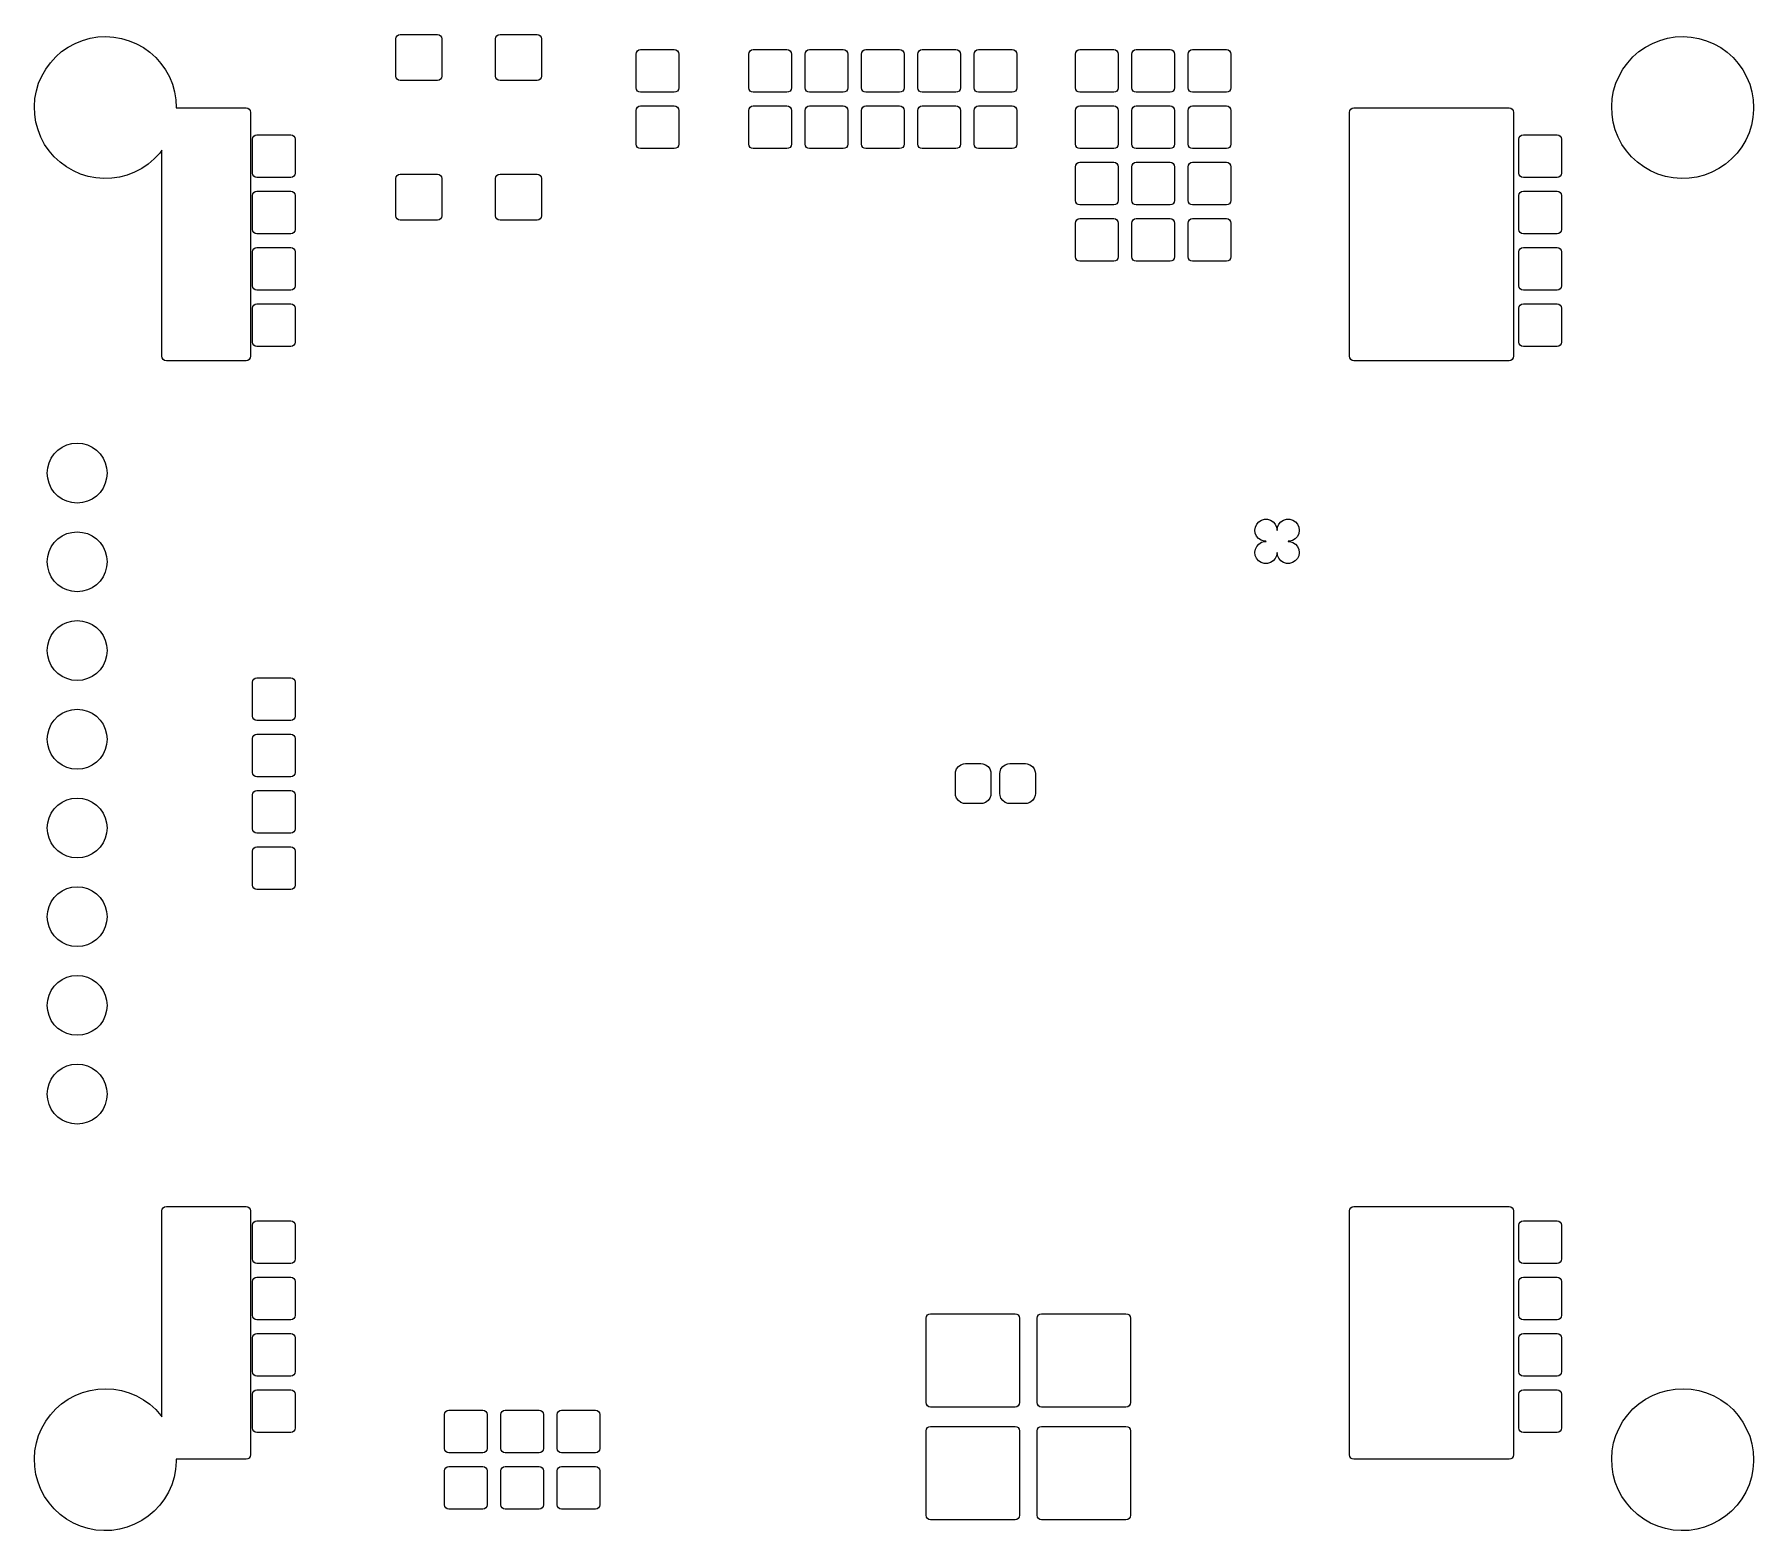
# Model space of a CAD drawing. Extents: x 0.07 to 3.13, y 0.07 to 2.73.
import ezdxf

# ---------------------------------------------------------------- set-up
doc = ezdxf.new("R2010")
doc.units = 0
doc.header["$MEASUREMENT"] = 0
doc.layers.add('BLACK', color=7, linetype='CONTINUOUS')

msp = doc.modelspace()

# ---------------------------------------------------------------- linework, layer by layer
at = {"layer": 'BLACK', "linetype": 'CONTINUOUS'}
for p, q in [((0.1464, 2.714), (0.1594, 2.7193)), ((0.1594, 2.7193), (0.1729, 2.7231)), ((0.1729, 2.7231), (0.1868, 2.7253)), ((0.1868, 2.7253), (0.2009, 2.726)), ((0.2009, 2.726), (0.2149, 2.7251)), ((0.2149, 2.7251), (0.2288, 2.7227)), ((0.2288, 2.7227), (0.2423, 2.7187)), ((0.2423, 2.7187), (0.2552, 2.7132)), ((0.7155, 2.722), (0.7161, 2.725)), ((0.7155, 2.656), (0.7155, 2.722)), ((0.7161, 2.725), (0.7178, 2.7276)), ((0.7178, 2.7276), (0.7204, 2.7293)), ((0.7204, 2.7293), (0.7234, 2.7299)), ((0.7234, 2.7299), (0.7894, 2.7299)), ((0.7894, 2.7299), (0.7924, 2.7293)), ((0.7924, 2.7293), (0.795, 2.7276)), ((0.795, 2.7276), (0.7967, 2.725)), ((0.7967, 2.725), (0.7973, 2.722)), ((0.7973, 2.722), (0.7973, 2.656)), ((0.8927, 2.722), (0.8933, 2.725)), ((0.8927, 2.656), (0.8927, 2.722)), ((0.8933, 2.725), (0.895, 2.7276)), ((0.895, 2.7276), (0.8976, 2.7293)), ((0.8976, 2.7293), (0.9006, 2.7299)), ((0.9006, 2.7299), (0.9666, 2.7299)), ((0.9666, 2.7299), (0.9696, 2.7293)), ((0.9696, 2.7293), (0.9721, 2.7276)), ((0.9721, 2.7276), (0.9739, 2.725)), ((0.9739, 2.725), (0.9745, 2.722)), ((0.9745, 2.722), (0.9745, 2.656)), ((2.9464, 2.714), (2.9594, 2.7193)), ((2.9594, 2.7193), (2.9729, 2.7231)), ((2.9729, 2.7231), (2.9868, 2.7253)), ((2.9868, 2.7253), (3.0009, 2.726)), ((3.0009, 2.726), (3.0149, 2.7251)), ((3.0149, 2.7251), (3.0288, 2.7227)), ((3.0288, 2.7227), (3.0423, 2.7187)), ((3.0423, 2.7187), (3.0552, 2.7132)), ((0.1024, 2.6796), (0.1119, 2.69)), ((0.1119, 2.69), (0.1224, 2.6993)), ((0.1224, 2.6993), (0.134, 2.7073)), ((0.134, 2.7073), (0.1464, 2.714)), ((0.2552, 2.7132), (0.2675, 2.7064)), ((0.2675, 2.7064), (0.2789, 2.6982)), ((0.2789, 2.6982), (0.2894, 2.6888)), ((0.2894, 2.6888), (0.2987, 2.6782)), ((1.1421, 2.695), (1.1427, 2.698)), ((1.1421, 2.635), (1.1421, 2.695)), ((1.1427, 2.698), (1.1444, 2.7006)), ((1.1444, 2.7006), (1.147, 2.7023)), ((1.147, 2.7023), (1.15, 2.7029)), ((1.15, 2.7029), (1.21, 2.7029)), ((1.21, 2.7029), (1.213, 2.7023)), ((1.213, 2.7023), (1.2156, 2.7006)), ((1.2156, 2.7006), (1.2173, 2.698)), ((1.2173, 2.698), (1.2179, 2.695)), ((1.2179, 2.695), (1.2179, 2.635)), ((1.3421, 2.695), (1.3427, 2.698)), ((1.3421, 2.635), (1.3421, 2.695)), ((1.3427, 2.698), (1.3444, 2.7006)), ((1.3444, 2.7006), (1.347, 2.7023)), ((1.347, 2.7023), (1.35, 2.7029)), ((1.35, 2.7029), (1.41, 2.7029)), ((1.41, 2.7029), (1.413, 2.7023)), ((1.413, 2.7023), (1.4156, 2.7006)), ((1.4156, 2.7006), (1.4173, 2.698)), ((1.4173, 2.698), (1.4179, 2.695)), ((1.4179, 2.695), (1.4179, 2.635)), ((1.4421, 2.695), (1.4427, 2.698)), ((1.4421, 2.635), (1.4421, 2.695)), ((1.4427, 2.698), (1.4444, 2.7006)), ((1.4444, 2.7006), (1.447, 2.7023)), ((1.447, 2.7023), (1.45, 2.7029)), ((1.45, 2.7029), (1.51, 2.7029)), ((1.51, 2.7029), (1.513, 2.7023)), ((1.513, 2.7023), (1.5156, 2.7006)), ((1.5156, 2.7006), (1.5173, 2.698)), ((1.5173, 2.698), (1.5179, 2.695)), ((1.5179, 2.695), (1.5179, 2.635)), ((1.5421, 2.695), (1.5427, 2.698)), ((1.5421, 2.635), (1.5421, 2.695)), ((1.5427, 2.698), (1.5444, 2.7006)), ((1.5444, 2.7006), (1.547, 2.7023)), ((1.547, 2.7023), (1.55, 2.7029)), ((1.55, 2.7029), (1.61, 2.7029)), ((1.61, 2.7029), (1.613, 2.7023)), ((1.613, 2.7023), (1.6156, 2.7006)), ((1.6156, 2.7006), (1.6173, 2.698)), ((1.6173, 2.698), (1.6179, 2.695)), ((1.6179, 2.695), (1.6179, 2.635)), ((1.6421, 2.695), (1.6427, 2.698)), ((1.6421, 2.635), (1.6421, 2.695)), ((1.6427, 2.698), (1.6444, 2.7006)), ((1.6444, 2.7006), (1.647, 2.7023)), ((1.647, 2.7023), (1.65, 2.7029)), ((1.65, 2.7029), (1.71, 2.7029)), ((1.71, 2.7029), (1.713, 2.7023)), ((1.713, 2.7023), (1.7156, 2.7006)), ((1.7156, 2.7006), (1.7173, 2.698)), ((1.7173, 2.698), (1.7179, 2.695)), ((1.7179, 2.695), (1.7179, 2.635)), ((1.7421, 2.695), (1.7427, 2.698)), ((1.7421, 2.635), (1.7421, 2.695)), ((1.7427, 2.698), (1.7444, 2.7006)), ((1.7444, 2.7006), (1.747, 2.7023)), ((1.747, 2.7023), (1.75, 2.7029)), ((1.75, 2.7029), (1.81, 2.7029)), ((1.81, 2.7029), (1.813, 2.7023)), ((1.813, 2.7023), (1.8156, 2.7006)), ((1.8156, 2.7006), (1.8173, 2.698)), ((1.8173, 2.698), (1.8179, 2.695)), ((1.8179, 2.695), (1.8179, 2.635)), ((1.9221, 2.695), (1.9227, 2.698)), ((1.9221, 2.635), (1.9221, 2.695)), ((1.9227, 2.698), (1.9244, 2.7006)), ((1.9244, 2.7006), (1.927, 2.7023)), ((1.927, 2.7023), (1.93, 2.7029)), ((1.93, 2.7029), (1.99, 2.7029)), ((1.99, 2.7029), (1.993, 2.7023)), ((1.993, 2.7023), (1.9956, 2.7006)), ((1.9956, 2.7006), (1.9973, 2.698)), ((1.9973, 2.698), (1.9979, 2.695)), ((1.9979, 2.695), (1.9979, 2.635)), ((2.0221, 2.695), (2.0227, 2.698)), ((2.0221, 2.635), (2.0221, 2.695)), ((2.0227, 2.698), (2.0244, 2.7006)), ((2.0244, 2.7006), (2.027, 2.7023)), ((2.027, 2.7023), (2.03, 2.7029)), ((2.03, 2.7029), (2.09, 2.7029)), ((2.09, 2.7029), (2.093, 2.7023)), ((2.093, 2.7023), (2.0956, 2.7006)), ((2.0956, 2.7006), (2.0973, 2.698)), ((2.0973, 2.698), (2.0979, 2.695)), ((2.0979, 2.695), (2.0979, 2.635)), ((2.1221, 2.695), (2.1227, 2.698)), ((2.1221, 2.635), (2.1221, 2.695)), ((2.1227, 2.698), (2.1244, 2.7006)), ((2.1244, 2.7006), (2.127, 2.7023)), ((2.127, 2.7023), (2.13, 2.7029)), ((2.13, 2.7029), (2.19, 2.7029)), ((2.19, 2.7029), (2.193, 2.7023)), ((2.193, 2.7023), (2.1956, 2.7006)), ((2.1956, 2.7006), (2.1973, 2.698)), ((2.1973, 2.698), (2.1979, 2.695)), ((2.1979, 2.695), (2.1979, 2.635)), ((2.9024, 2.6796), (2.9118, 2.69)), ((2.9118, 2.69), (2.9224, 2.6993)), ((2.9224, 2.6993), (2.934, 2.7073)), ((2.934, 2.7073), (2.9464, 2.714)), ((3.0552, 2.7132), (3.0675, 2.7064)), ((3.0675, 2.7064), (3.0789, 2.6982)), ((3.0789, 2.6982), (3.0894, 2.6888)), ((3.0894, 2.6888), (3.0987, 2.6782)), ((0.0816, 2.6431), (0.0872, 2.656)), ((0.0872, 2.656), (0.0941, 2.6683)), ((0.0941, 2.6683), (0.1024, 2.6796)), ((0.2987, 2.6782), (0.3068, 2.6668)), ((0.3068, 2.6668), (0.3136, 2.6544)), ((0.7161, 2.653), (0.7155, 2.656)), ((0.7973, 2.656), (0.7967, 2.653)), ((0.8933, 2.653), (0.8927, 2.656)), ((0.9745, 2.656), (0.9739, 2.653)), ((2.8816, 2.6431), (2.8872, 2.656)), ((2.8872, 2.656), (2.8941, 2.6683)), ((2.8941, 2.6683), (2.9024, 2.6796)), ((3.0987, 2.6782), (3.1068, 2.6668)), ((3.1068, 2.6668), (3.1136, 2.6544)), ((0.075, 2.6158), (0.0775, 2.6296)), ((0.0775, 2.6296), (0.0816, 2.6431)), ((0.3136, 2.6544), (0.319, 2.6414)), ((0.319, 2.6414), (0.3229, 2.6279)), ((0.3229, 2.6279), (0.3252, 2.614)), ((0.7178, 2.6505), (0.7161, 2.653)), ((0.7204, 2.6487), (0.7178, 2.6505)), ((0.7234, 2.6481), (0.7204, 2.6487)), ((0.7894, 2.6481), (0.7234, 2.6481)), ((0.7924, 2.6487), (0.7894, 2.6481)), ((0.795, 2.6505), (0.7924, 2.6487)), ((0.7967, 2.653), (0.795, 2.6505)), ((0.895, 2.6505), (0.8933, 2.653)), ((0.8976, 2.6487), (0.895, 2.6505)), ((0.9006, 2.6481), (0.8976, 2.6487)), ((0.9666, 2.6481), (0.9006, 2.6481)), ((0.9696, 2.6487), (0.9666, 2.6481)), ((0.9721, 2.6505), (0.9696, 2.6487)), ((0.9739, 2.653), (0.9721, 2.6505)), ((1.1427, 2.632), (1.1421, 2.635)), ((1.1444, 2.6294), (1.1427, 2.632)), ((1.147, 2.6277), (1.1444, 2.6294)), ((1.15, 2.6271), (1.147, 2.6277)), ((1.21, 2.6271), (1.15, 2.6271)), ((1.213, 2.6277), (1.21, 2.6271)), ((1.2156, 2.6294), (1.213, 2.6277)), ((1.2173, 2.632), (1.2156, 2.6294)), ((1.2179, 2.635), (1.2173, 2.632)), ((1.3427, 2.632), (1.3421, 2.635)), ((1.3444, 2.6294), (1.3427, 2.632)), ((1.347, 2.6277), (1.3444, 2.6294)), ((1.35, 2.6271), (1.347, 2.6277)), ((1.41, 2.6271), (1.35, 2.6271)), ((1.413, 2.6277), (1.41, 2.6271)), ((1.4156, 2.6294), (1.413, 2.6277)), ((1.4173, 2.632), (1.4156, 2.6294)), ((1.4179, 2.635), (1.4173, 2.632)), ((1.4427, 2.632), (1.4421, 2.635)), ((1.4444, 2.6294), (1.4427, 2.632)), ((1.447, 2.6277), (1.4444, 2.6294)), ((1.45, 2.6271), (1.447, 2.6277)), ((1.51, 2.6271), (1.45, 2.6271)), ((1.513, 2.6277), (1.51, 2.6271)), ((1.5156, 2.6294), (1.513, 2.6277)), ((1.5173, 2.632), (1.5156, 2.6294)), ((1.5179, 2.635), (1.5173, 2.632)), ((1.5427, 2.632), (1.5421, 2.635)), ((1.5444, 2.6294), (1.5427, 2.632)), ((1.547, 2.6277), (1.5444, 2.6294)), ((1.55, 2.6271), (1.547, 2.6277)), ((1.61, 2.6271), (1.55, 2.6271)), ((1.613, 2.6277), (1.61, 2.6271)), ((1.6156, 2.6294), (1.613, 2.6277)), ((1.6173, 2.632), (1.6156, 2.6294)), ((1.6179, 2.635), (1.6173, 2.632)), ((1.6427, 2.632), (1.6421, 2.635)), ((1.6444, 2.6294), (1.6427, 2.632)), ((1.647, 2.6277), (1.6444, 2.6294)), ((1.65, 2.6271), (1.647, 2.6277)), ((1.71, 2.6271), (1.65, 2.6271)), ((1.713, 2.6277), (1.71, 2.6271)), ((1.7156, 2.6294), (1.713, 2.6277)), ((1.7173, 2.632), (1.7156, 2.6294)), ((1.7179, 2.635), (1.7173, 2.632)), ((1.7427, 2.632), (1.7421, 2.635)), ((1.7444, 2.6294), (1.7427, 2.632)), ((1.747, 2.6277), (1.7444, 2.6294)), ((1.75, 2.6271), (1.747, 2.6277)), ((1.81, 2.6271), (1.75, 2.6271)), ((1.813, 2.6277), (1.81, 2.6271)), ((1.8156, 2.6294), (1.813, 2.6277)), ((1.8173, 2.632), (1.8156, 2.6294)), ((1.8179, 2.635), (1.8173, 2.632)), ((1.9227, 2.632), (1.9221, 2.635)), ((1.9244, 2.6294), (1.9227, 2.632)), ((1.927, 2.6277), (1.9244, 2.6294)), ((1.93, 2.6271), (1.927, 2.6277)), ((1.99, 2.6271), (1.93, 2.6271)), ((1.993, 2.6277), (1.99, 2.6271)), ((1.9956, 2.6294), (1.993, 2.6277)), ((1.9973, 2.632), (1.9956, 2.6294)), ((1.9979, 2.635), (1.9973, 2.632)), ((2.0227, 2.632), (2.0221, 2.635)), ((2.0244, 2.6294), (2.0227, 2.632)), ((2.027, 2.6277), (2.0244, 2.6294)), ((2.03, 2.6271), (2.027, 2.6277)), ((2.09, 2.6271), (2.03, 2.6271)), ((2.093, 2.6277), (2.09, 2.6271)), ((2.0956, 2.6294), (2.093, 2.6277)), ((2.0973, 2.632), (2.0956, 2.6294)), ((2.0979, 2.635), (2.0973, 2.632)), ((2.1227, 2.632), (2.1221, 2.635)), ((2.1244, 2.6294), (2.1227, 2.632)), ((2.127, 2.6277), (2.1244, 2.6294)), ((2.13, 2.6271), (2.127, 2.6277)), ((2.19, 2.6271), (2.13, 2.6271)), ((2.193, 2.6277), (2.19, 2.6271)), ((2.1956, 2.6294), (2.193, 2.6277)), ((2.1973, 2.632), (2.1956, 2.6294)), ((2.1979, 2.635), (2.1973, 2.632)), ((2.875, 2.6158), (2.8775, 2.6296)), ((2.8775, 2.6296), (2.8816, 2.6431)), ((3.1136, 2.6544), (3.119, 2.6414)), ((3.119, 2.6414), (3.1229, 2.6279)), ((3.1229, 2.6279), (3.1252, 2.614)), ((0.074, 2.6018), (0.075, 2.6158)), ((0.0746, 2.5877), (0.074, 2.6018)), ((0.3252, 2.614), (0.326, 2.6)), ((0.326, 2.6), (0.326, 2.5994)), ((0.326, 2.5994), (0.45, 2.5994)), ((0.45, 2.5994), (0.453, 2.5988)), ((0.453, 2.5988), (0.4556, 2.5971)), ((0.4556, 2.5971), (0.4573, 2.5945)), ((0.4573, 2.5945), (0.4579, 2.5915)), ((1.1421, 2.595), (1.1427, 2.598)), ((1.1421, 2.535), (1.1421, 2.595)), ((1.1427, 2.598), (1.1444, 2.6006)), ((1.1444, 2.6006), (1.147, 2.6023)), ((1.147, 2.6023), (1.15, 2.6029)), ((1.15, 2.6029), (1.21, 2.6029)), ((1.21, 2.6029), (1.213, 2.6023)), ((1.213, 2.6023), (1.2156, 2.6006)), ((1.2156, 2.6006), (1.2173, 2.598)), ((1.2173, 2.598), (1.2179, 2.595)), ((1.2179, 2.595), (1.2179, 2.535)), ((1.3421, 2.595), (1.3427, 2.598)), ((1.3421, 2.535), (1.3421, 2.595)), ((1.3427, 2.598), (1.3444, 2.6006)), ((1.3444, 2.6006), (1.347, 2.6023)), ((1.347, 2.6023), (1.35, 2.6029)), ((1.35, 2.6029), (1.41, 2.6029)), ((1.41, 2.6029), (1.413, 2.6023)), ((1.413, 2.6023), (1.4156, 2.6006)), ((1.4156, 2.6006), (1.4173, 2.598)), ((1.4173, 2.598), (1.4179, 2.595)), ((1.4179, 2.595), (1.4179, 2.535)), ((1.4421, 2.595), (1.4427, 2.598)), ((1.4421, 2.535), (1.4421, 2.595)), ((1.4427, 2.598), (1.4444, 2.6006)), ((1.4444, 2.6006), (1.447, 2.6023)), ((1.447, 2.6023), (1.45, 2.6029)), ((1.45, 2.6029), (1.51, 2.6029)), ((1.51, 2.6029), (1.513, 2.6023)), ((1.513, 2.6023), (1.5156, 2.6006)), ((1.5156, 2.6006), (1.5173, 2.598)), ((1.5173, 2.598), (1.5179, 2.595)), ((1.5179, 2.595), (1.5179, 2.535)), ((1.5421, 2.595), (1.5427, 2.598)), ((1.5421, 2.535), (1.5421, 2.595)), ((1.5427, 2.598), (1.5444, 2.6006)), ((1.5444, 2.6006), (1.547, 2.6023)), ((1.547, 2.6023), (1.55, 2.6029)), ((1.55, 2.6029), (1.61, 2.6029)), ((1.61, 2.6029), (1.613, 2.6023)), ((1.613, 2.6023), (1.6156, 2.6006)), ((1.6156, 2.6006), (1.6173, 2.598)), ((1.6173, 2.598), (1.6179, 2.595)), ((1.6179, 2.595), (1.6179, 2.535)), ((1.6421, 2.595), (1.6427, 2.598)), ((1.6421, 2.535), (1.6421, 2.595)), ((1.6427, 2.598), (1.6444, 2.6006)), ((1.6444, 2.6006), (1.647, 2.6023)), ((1.647, 2.6023), (1.65, 2.6029)), ((1.65, 2.6029), (1.71, 2.6029)), ((1.71, 2.6029), (1.713, 2.6023)), ((1.713, 2.6023), (1.7156, 2.6006)), ((1.7156, 2.6006), (1.7173, 2.598)), ((1.7173, 2.598), (1.7179, 2.595)), ((1.7179, 2.595), (1.7179, 2.535)), ((1.7421, 2.595), (1.7427, 2.598)), ((1.7421, 2.535), (1.7421, 2.595)), ((1.7427, 2.598), (1.7444, 2.6006)), ((1.7444, 2.6006), (1.747, 2.6023)), ((1.747, 2.6023), (1.75, 2.6029)), ((1.75, 2.6029), (1.81, 2.6029)), ((1.81, 2.6029), (1.813, 2.6023)), ((1.813, 2.6023), (1.8156, 2.6006)), ((1.8156, 2.6006), (1.8173, 2.598)), ((1.8173, 2.598), (1.8179, 2.595)), ((1.8179, 2.595), (1.8179, 2.535)), ((1.9221, 2.595), (1.9227, 2.598)), ((1.9221, 2.535), (1.9221, 2.595)), ((1.9227, 2.598), (1.9244, 2.6006)), ((1.9244, 2.6006), (1.927, 2.6023)), ((1.927, 2.6023), (1.93, 2.6029)), ((1.93, 2.6029), (1.99, 2.6029)), ((1.99, 2.6029), (1.993, 2.6023)), ((1.993, 2.6023), (1.9956, 2.6006)), ((1.9956, 2.6006), (1.9973, 2.598)), ((1.9973, 2.598), (1.9979, 2.595)), ((1.9979, 2.595), (1.9979, 2.535)), ((2.0221, 2.595), (2.0227, 2.598)), ((2.0221, 2.535), (2.0221, 2.595)), ((2.0227, 2.598), (2.0244, 2.6006)), ((2.0244, 2.6006), (2.027, 2.6023)), ((2.027, 2.6023), (2.03, 2.6029)), ((2.03, 2.6029), (2.09, 2.6029)), ((2.09, 2.6029), (2.093, 2.6023)), ((2.093, 2.6023), (2.0956, 2.6006)), ((2.0956, 2.6006), (2.0973, 2.598)), ((2.0973, 2.598), (2.0979, 2.595)), ((2.0979, 2.595), (2.0979, 2.535)), ((2.1221, 2.595), (2.1227, 2.598)), ((2.1221, 2.535), (2.1221, 2.595)), ((2.1227, 2.598), (2.1244, 2.6006)), ((2.1244, 2.6006), (2.127, 2.6023)), ((2.127, 2.6023), (2.13, 2.6029)), ((2.13, 2.6029), (2.19, 2.6029)), ((2.19, 2.6029), (2.193, 2.6023)), ((2.193, 2.6023), (2.1956, 2.6006)), ((2.1956, 2.6006), (2.1973, 2.598)), ((2.1973, 2.598), (2.1979, 2.595)), ((2.1979, 2.595), (2.1979, 2.535)), ((2.4085, 2.5915), (2.4091, 2.5945)), ((2.4091, 2.5945), (2.4108, 2.5971)), ((2.4108, 2.5971), (2.4133, 2.5988)), ((2.4133, 2.5988), (2.4163, 2.5994)), ((2.4163, 2.5994), (2.6919, 2.5994)), ((2.6919, 2.5994), (2.6949, 2.5988)), ((2.6949, 2.5988), (2.6975, 2.5971)), ((2.6975, 2.5971), (2.6992, 2.5945)), ((2.6992, 2.5945), (2.6998, 2.5915)), ((2.874, 2.6018), (2.875, 2.6158)), ((2.8746, 2.5877), (2.874, 2.6018)), ((3.1259, 2.5965), (3.1248, 2.5825)), ((3.1252, 2.614), (3.126, 2.6)), ((3.126, 2.6), (3.1259, 2.5965)), ((0.0768, 2.5738), (0.0746, 2.5877)), ((0.0805, 2.5602), (0.0768, 2.5738)), ((0.4579, 2.5915), (0.4579, 2.1585)), ((2.4085, 2.1585), (2.4085, 2.5915)), ((2.6998, 2.5915), (2.6998, 2.1585)), ((2.8768, 2.5738), (2.8746, 2.5877)), ((2.8805, 2.5602), (2.8768, 2.5738)), ((3.122, 2.5687), (3.1178, 2.5553)), ((3.1248, 2.5825), (3.122, 2.5687)), ((0.0856, 2.5472), (0.0805, 2.5602)), ((0.0922, 2.5347), (0.0856, 2.5472)), ((0.1002, 2.5231), (0.0922, 2.5347)), ((0.4613, 2.5438), (0.4619, 2.5468)), ((0.4613, 2.4838), (0.4613, 2.5438)), ((0.4619, 2.5468), (0.4636, 2.5494)), ((0.4636, 2.5494), (0.4661, 2.5511)), ((0.4661, 2.5511), (0.4691, 2.5516)), ((0.4691, 2.5516), (0.5291, 2.5516)), ((0.5291, 2.5516), (0.5321, 2.5511)), ((0.5321, 2.5511), (0.5347, 2.5494)), ((0.5347, 2.5494), (0.5364, 2.5468)), ((0.5364, 2.5468), (0.537, 2.5438)), ((0.537, 2.5438), (0.537, 2.4838)), ((1.1427, 2.532), (1.1421, 2.535)), ((1.2179, 2.535), (1.2173, 2.532)), ((1.3427, 2.532), (1.3421, 2.535)), ((1.4179, 2.535), (1.4173, 2.532)), ((1.4427, 2.532), (1.4421, 2.535)), ((1.5179, 2.535), (1.5173, 2.532)), ((1.5427, 2.532), (1.5421, 2.535)), ((1.6179, 2.535), (1.6173, 2.532)), ((1.6427, 2.532), (1.6421, 2.535)), ((1.7179, 2.535), (1.7173, 2.532)), ((1.7427, 2.532), (1.7421, 2.535)), ((1.8179, 2.535), (1.8173, 2.532)), ((1.9227, 2.532), (1.9221, 2.535)), ((1.9979, 2.535), (1.9973, 2.532)), ((2.0227, 2.532), (2.0221, 2.535)), ((2.0979, 2.535), (2.0973, 2.532)), ((2.1227, 2.532), (2.1221, 2.535)), ((2.1979, 2.535), (2.1973, 2.532)), ((2.7093, 2.5438), (2.7099, 2.5468)), ((2.7093, 2.4838), (2.7093, 2.5438)), ((2.7099, 2.5468), (2.7116, 2.5494)), ((2.7116, 2.5494), (2.7142, 2.5511)), ((2.7142, 2.5511), (2.7172, 2.5516)), ((2.7172, 2.5516), (2.7772, 2.5516)), ((2.7772, 2.5516), (2.7802, 2.5511)), ((2.7802, 2.5511), (2.7827, 2.5494)), ((2.7827, 2.5494), (2.7844, 2.5468)), ((2.7844, 2.5468), (2.785, 2.5438)), ((2.785, 2.5438), (2.785, 2.4838)), ((2.8856, 2.5472), (2.8805, 2.5602)), ((2.8922, 2.5347), (2.8856, 2.5472)), ((2.9002, 2.5231), (2.8922, 2.5347)), ((3.112, 2.5424), (3.1049, 2.5303)), ((3.1178, 2.5553), (3.112, 2.5424)), ((0.1094, 2.5125), (0.1002, 2.5231)), ((0.1197, 2.5029), (0.1094, 2.5125)), ((0.131, 2.4946), (0.1197, 2.5029)), ((0.2869, 2.5088), (0.2762, 2.4996)), ((0.2965, 2.519), (0.2869, 2.5088)), ((0.3004, 2.5242), (0.2965, 2.519)), ((0.3004, 2.1585), (0.3004, 2.5242)), ((1.1444, 2.5294), (1.1427, 2.532)), ((1.147, 2.5277), (1.1444, 2.5294)), ((1.15, 2.5271), (1.147, 2.5277)), ((1.21, 2.5271), (1.15, 2.5271)), ((1.213, 2.5277), (1.21, 2.5271)), ((1.2156, 2.5294), (1.213, 2.5277)), ((1.2173, 2.532), (1.2156, 2.5294)), ((1.3444, 2.5294), (1.3427, 2.532)), ((1.347, 2.5277), (1.3444, 2.5294)), ((1.35, 2.5271), (1.347, 2.5277)), ((1.41, 2.5271), (1.35, 2.5271)), ((1.413, 2.5277), (1.41, 2.5271)), ((1.4156, 2.5294), (1.413, 2.5277)), ((1.4173, 2.532), (1.4156, 2.5294)), ((1.4444, 2.5294), (1.4427, 2.532)), ((1.447, 2.5277), (1.4444, 2.5294)), ((1.45, 2.5271), (1.447, 2.5277)), ((1.51, 2.5271), (1.45, 2.5271)), ((1.513, 2.5277), (1.51, 2.5271)), ((1.5156, 2.5294), (1.513, 2.5277)), ((1.5173, 2.532), (1.5156, 2.5294)), ((1.5444, 2.5294), (1.5427, 2.532)), ((1.547, 2.5277), (1.5444, 2.5294)), ((1.55, 2.5271), (1.547, 2.5277)), ((1.61, 2.5271), (1.55, 2.5271)), ((1.613, 2.5277), (1.61, 2.5271)), ((1.6156, 2.5294), (1.613, 2.5277)), ((1.6173, 2.532), (1.6156, 2.5294)), ((1.6444, 2.5294), (1.6427, 2.532)), ((1.647, 2.5277), (1.6444, 2.5294)), ((1.65, 2.5271), (1.647, 2.5277)), ((1.71, 2.5271), (1.65, 2.5271)), ((1.713, 2.5277), (1.71, 2.5271)), ((1.7156, 2.5294), (1.713, 2.5277)), ((1.7173, 2.532), (1.7156, 2.5294)), ((1.7444, 2.5294), (1.7427, 2.532)), ((1.747, 2.5277), (1.7444, 2.5294)), ((1.75, 2.5271), (1.747, 2.5277)), ((1.81, 2.5271), (1.75, 2.5271)), ((1.813, 2.5277), (1.81, 2.5271)), ((1.8156, 2.5294), (1.813, 2.5277)), ((1.8173, 2.532), (1.8156, 2.5294)), ((1.9244, 2.5294), (1.9227, 2.532)), ((1.927, 2.5277), (1.9244, 2.5294)), ((1.93, 2.5271), (1.927, 2.5277)), ((1.927, 2.5023), (1.93, 2.5029)), ((1.99, 2.5271), (1.93, 2.5271)), ((1.93, 2.5029), (1.99, 2.5029)), ((1.993, 2.5277), (1.99, 2.5271)), ((1.99, 2.5029), (1.993, 2.5023)), ((1.9956, 2.5294), (1.993, 2.5277)), ((1.9973, 2.532), (1.9956, 2.5294)), ((2.0244, 2.5294), (2.0227, 2.532)), ((2.027, 2.5277), (2.0244, 2.5294)), ((2.03, 2.5271), (2.027, 2.5277)), ((2.027, 2.5023), (2.03, 2.5029)), ((2.09, 2.5271), (2.03, 2.5271)), ((2.03, 2.5029), (2.09, 2.5029)), ((2.093, 2.5277), (2.09, 2.5271)), ((2.09, 2.5029), (2.093, 2.5023)), ((2.0956, 2.5294), (2.093, 2.5277)), ((2.0973, 2.532), (2.0956, 2.5294)), ((2.1244, 2.5294), (2.1227, 2.532)), ((2.127, 2.5277), (2.1244, 2.5294)), ((2.13, 2.5271), (2.127, 2.5277)), ((2.127, 2.5023), (2.13, 2.5029)), ((2.19, 2.5271), (2.13, 2.5271)), ((2.13, 2.5029), (2.19, 2.5029)), ((2.193, 2.5277), (2.19, 2.5271)), ((2.19, 2.5029), (2.193, 2.5023)), ((2.1956, 2.5294), (2.193, 2.5277)), ((2.1973, 2.532), (2.1956, 2.5294)), ((2.9094, 2.5125), (2.9002, 2.5231)), ((2.9197, 2.5029), (2.9094, 2.5125)), ((2.931, 2.4946), (2.9197, 2.5029)), ((3.0869, 2.5088), (3.0762, 2.4996)), ((3.0965, 2.519), (3.0869, 2.5088)), ((3.1049, 2.5303), (3.0965, 2.519)), ((0.1432, 2.4876), (0.131, 2.4946)), ((0.1561, 2.4819), (0.1432, 2.4876)), ((0.1695, 2.4778), (0.1561, 2.4819)), ((0.1833, 2.4751), (0.1695, 2.4778)), ((0.1974, 2.474), (0.1833, 2.4751)), ((0.2114, 2.4745), (0.1974, 2.474)), ((0.2253, 2.4766), (0.2114, 2.4745)), ((0.2389, 2.4802), (0.2253, 2.4766)), ((0.252, 2.4853), (0.2389, 2.4802)), ((0.2645, 2.4918), (0.252, 2.4853)), ((0.2762, 2.4996), (0.2645, 2.4918)), ((0.4619, 2.4808), (0.4613, 2.4838)), ((0.4636, 2.4782), (0.4619, 2.4808)), ((0.4661, 2.4765), (0.4636, 2.4782)), ((0.4691, 2.4759), (0.4661, 2.4765)), ((0.5291, 2.4759), (0.4691, 2.4759)), ((0.5321, 2.4765), (0.5291, 2.4759)), ((0.5347, 2.4782), (0.5321, 2.4765)), ((0.5364, 2.4808), (0.5347, 2.4782)), ((0.537, 2.4838), (0.5364, 2.4808)), ((0.7155, 2.474), (0.7161, 2.477)), ((0.7155, 2.408), (0.7155, 2.474)), ((0.7161, 2.477), (0.7178, 2.4796)), ((0.7178, 2.4796), (0.7204, 2.4813)), ((0.7204, 2.4813), (0.7234, 2.4819)), ((0.7234, 2.4819), (0.7894, 2.4819)), ((0.7894, 2.4819), (0.7924, 2.4813)), ((0.7924, 2.4813), (0.795, 2.4796)), ((0.795, 2.4796), (0.7967, 2.477)), ((0.7967, 2.477), (0.7973, 2.474)), ((0.7973, 2.474), (0.7973, 2.408)), ((0.8927, 2.474), (0.8933, 2.477)), ((0.8927, 2.408), (0.8927, 2.474)), ((0.8933, 2.477), (0.895, 2.4796)), ((0.895, 2.4796), (0.8976, 2.4813)), ((0.8976, 2.4813), (0.9006, 2.4819)), ((0.9006, 2.4819), (0.9666, 2.4819)), ((0.9666, 2.4819), (0.9696, 2.4813)), ((0.9696, 2.4813), (0.9721, 2.4796)), ((0.9721, 2.4796), (0.9739, 2.477)), ((0.9739, 2.477), (0.9745, 2.474)), ((0.9745, 2.474), (0.9745, 2.408)), ((1.9221, 2.495), (1.9227, 2.498)), ((1.9221, 2.435), (1.9221, 2.495)), ((1.9227, 2.498), (1.9244, 2.5006)), ((1.9244, 2.5006), (1.927, 2.5023)), ((1.993, 2.5023), (1.9956, 2.5006)), ((1.9956, 2.5006), (1.9973, 2.498)), ((1.9973, 2.498), (1.9979, 2.495)), ((1.9979, 2.495), (1.9979, 2.435)), ((2.0221, 2.495), (2.0227, 2.498)), ((2.0221, 2.435), (2.0221, 2.495)), ((2.0227, 2.498), (2.0244, 2.5006)), ((2.0244, 2.5006), (2.027, 2.5023)), ((2.093, 2.5023), (2.0956, 2.5006)), ((2.0956, 2.5006), (2.0973, 2.498)), ((2.0973, 2.498), (2.0979, 2.495)), ((2.0979, 2.495), (2.0979, 2.435)), ((2.1221, 2.495), (2.1227, 2.498)), ((2.1221, 2.435), (2.1221, 2.495)), ((2.1227, 2.498), (2.1244, 2.5006)), ((2.1244, 2.5006), (2.127, 2.5023)), ((2.193, 2.5023), (2.1956, 2.5006)), ((2.1956, 2.5006), (2.1973, 2.498)), ((2.1973, 2.498), (2.1979, 2.495)), ((2.1979, 2.495), (2.1979, 2.435)), ((2.7099, 2.4808), (2.7093, 2.4838)), ((2.7116, 2.4782), (2.7099, 2.4808)), ((2.7142, 2.4765), (2.7116, 2.4782)), ((2.7172, 2.4759), (2.7142, 2.4765)), ((2.7772, 2.4759), (2.7172, 2.4759)), ((2.7802, 2.4765), (2.7772, 2.4759)), ((2.7827, 2.4782), (2.7802, 2.4765)), ((2.7844, 2.4808), (2.7827, 2.4782)), ((2.785, 2.4838), (2.7844, 2.4808)), ((2.9432, 2.4876), (2.931, 2.4946)), ((2.9561, 2.4819), (2.9432, 2.4876)), ((2.9695, 2.4778), (2.9561, 2.4819)), ((2.9833, 2.4751), (2.9695, 2.4778)), ((2.9974, 2.474), (2.9833, 2.4751)), ((3.0114, 2.4745), (2.9974, 2.474)), ((3.0253, 2.4766), (3.0114, 2.4745)), ((3.0389, 2.4802), (3.0253, 2.4766)), ((3.052, 2.4853), (3.0389, 2.4802)), ((3.0645, 2.4918), (3.052, 2.4853)), ((3.0762, 2.4996), (3.0645, 2.4918)), ((0.4613, 2.4438), (0.4619, 2.4468)), ((0.4613, 2.3838), (0.4613, 2.4438)), ((0.4619, 2.4468), (0.4636, 2.4493)), ((0.4636, 2.4493), (0.4661, 2.451)), ((0.4661, 2.451), (0.4691, 2.4516)), ((0.4691, 2.4516), (0.5291, 2.4516)), ((0.5291, 2.4516), (0.5321, 2.451)), ((0.5321, 2.451), (0.5347, 2.4493)), ((0.5347, 2.4493), (0.5364, 2.4468)), ((0.5364, 2.4468), (0.537, 2.4438)), ((0.537, 2.4438), (0.537, 2.3838)), ((2.7093, 2.4438), (2.7099, 2.4468)), ((2.7093, 2.3838), (2.7093, 2.4438)), ((2.7099, 2.4468), (2.7116, 2.4493)), ((2.7116, 2.4493), (2.7142, 2.451)), ((2.7142, 2.451), (2.7172, 2.4516)), ((2.7172, 2.4516), (2.7772, 2.4516)), ((2.7772, 2.4516), (2.7802, 2.451)), ((2.7802, 2.451), (2.7827, 2.4493)), ((2.7827, 2.4493), (2.7844, 2.4468)), ((2.7844, 2.4468), (2.785, 2.4438)), ((2.785, 2.4438), (2.785, 2.3838)), ((1.9227, 2.432), (1.9221, 2.435)), ((1.9244, 2.4294), (1.9227, 2.432)), ((1.927, 2.4277), (1.9244, 2.4294)), ((1.93, 2.4271), (1.927, 2.4277)), ((1.99, 2.4271), (1.93, 2.4271)), ((1.993, 2.4277), (1.99, 2.4271)), ((1.9956, 2.4294), (1.993, 2.4277)), ((1.9973, 2.432), (1.9956, 2.4294)), ((1.9979, 2.435), (1.9973, 2.432)), ((2.0227, 2.432), (2.0221, 2.435)), ((2.0244, 2.4294), (2.0227, 2.432)), ((2.027, 2.4277), (2.0244, 2.4294)), ((2.03, 2.4271), (2.027, 2.4277)), ((2.09, 2.4271), (2.03, 2.4271)), ((2.093, 2.4277), (2.09, 2.4271)), ((2.0956, 2.4294), (2.093, 2.4277)), ((2.0973, 2.432), (2.0956, 2.4294)), ((2.0979, 2.435), (2.0973, 2.432)), ((2.1227, 2.432), (2.1221, 2.435)), ((2.1244, 2.4294), (2.1227, 2.432)), ((2.127, 2.4277), (2.1244, 2.4294)), ((2.13, 2.4271), (2.127, 2.4277)), ((2.19, 2.4271), (2.13, 2.4271)), ((2.193, 2.4277), (2.19, 2.4271)), ((2.1956, 2.4294), (2.193, 2.4277)), ((2.1973, 2.432), (2.1956, 2.4294)), ((2.1979, 2.435), (2.1973, 2.432)), ((0.4619, 2.3808), (0.4613, 2.3838)), ((0.4636, 2.3782), (0.4619, 2.3808)), ((0.5364, 2.3808), (0.5347, 2.3782)), ((0.537, 2.3838), (0.5364, 2.3808)), ((0.7161, 2.405), (0.7155, 2.408)), ((0.7178, 2.4024), (0.7161, 2.405)), ((0.7204, 2.4007), (0.7178, 2.4024)), ((0.7234, 2.4001), (0.7204, 2.4007)), ((0.7894, 2.4001), (0.7234, 2.4001)), ((0.7924, 2.4007), (0.7894, 2.4001)), ((0.795, 2.4024), (0.7924, 2.4007)), ((0.7967, 2.405), (0.795, 2.4024)), ((0.7973, 2.408), (0.7967, 2.405)), ((0.8933, 2.405), (0.8927, 2.408)), ((0.895, 2.4024), (0.8933, 2.405)), ((0.8976, 2.4007), (0.895, 2.4024)), ((0.9006, 2.4001), (0.8976, 2.4007)), ((0.9666, 2.4001), (0.9006, 2.4001)), ((0.9696, 2.4007), (0.9666, 2.4001)), ((0.9721, 2.4024), (0.9696, 2.4007)), ((0.9739, 2.405), (0.9721, 2.4024)), ((0.9745, 2.408), (0.9739, 2.405)), ((1.9221, 2.395), (1.9227, 2.398)), ((1.9221, 2.335), (1.9221, 2.395)), ((1.9227, 2.398), (1.9244, 2.4006)), ((1.9244, 2.4006), (1.927, 2.4023)), ((1.927, 2.4023), (1.93, 2.4029)), ((1.93, 2.4029), (1.99, 2.4029)), ((1.99, 2.4029), (1.993, 2.4023)), ((1.993, 2.4023), (1.9956, 2.4006)), ((1.9956, 2.4006), (1.9973, 2.398)), ((1.9973, 2.398), (1.9979, 2.395)), ((1.9979, 2.395), (1.9979, 2.335)), ((2.0221, 2.395), (2.0227, 2.398)), ((2.0221, 2.335), (2.0221, 2.395)), ((2.0227, 2.398), (2.0244, 2.4006)), ((2.0244, 2.4006), (2.027, 2.4023)), ((2.027, 2.4023), (2.03, 2.4029)), ((2.03, 2.4029), (2.09, 2.4029)), ((2.09, 2.4029), (2.093, 2.4023)), ((2.093, 2.4023), (2.0956, 2.4006)), ((2.0956, 2.4006), (2.0973, 2.398)), ((2.0973, 2.398), (2.0979, 2.395)), ((2.0979, 2.395), (2.0979, 2.335)), ((2.1221, 2.395), (2.1227, 2.398)), ((2.1221, 2.335), (2.1221, 2.395)), ((2.1227, 2.398), (2.1244, 2.4006)), ((2.1244, 2.4006), (2.127, 2.4023)), ((2.127, 2.4023), (2.13, 2.4029)), ((2.13, 2.4029), (2.19, 2.4029)), ((2.19, 2.4029), (2.193, 2.4023)), ((2.193, 2.4023), (2.1956, 2.4006)), ((2.1956, 2.4006), (2.1973, 2.398)), ((2.1973, 2.398), (2.1979, 2.395)), ((2.1979, 2.395), (2.1979, 2.335)), ((2.7099, 2.3808), (2.7093, 2.3838)), ((2.7116, 2.3782), (2.7099, 2.3808)), ((2.7844, 2.3808), (2.7827, 2.3782)), ((2.785, 2.3838), (2.7844, 2.3808)), ((0.4661, 2.3765), (0.4636, 2.3782)), ((0.4636, 2.3493), (0.4661, 2.351)), ((0.4691, 2.3759), (0.4661, 2.3765)), ((0.4661, 2.351), (0.4691, 2.3516)), ((0.5291, 2.3759), (0.4691, 2.3759)), ((0.4691, 2.3516), (0.5291, 2.3516)), ((0.5321, 2.3765), (0.5291, 2.3759)), ((0.5291, 2.3516), (0.5321, 2.351)), ((0.5347, 2.3782), (0.5321, 2.3765)), ((0.5321, 2.351), (0.5347, 2.3493)), ((2.7142, 2.3765), (2.7116, 2.3782)), ((2.7116, 2.3493), (2.7142, 2.351)), ((2.7172, 2.3759), (2.7142, 2.3765)), ((2.7142, 2.351), (2.7172, 2.3516)), ((2.7772, 2.3759), (2.7172, 2.3759)), ((2.7172, 2.3516), (2.7772, 2.3516)), ((2.7802, 2.3765), (2.7772, 2.3759)), ((2.7772, 2.3516), (2.7802, 2.351)), ((2.7827, 2.3782), (2.7802, 2.3765)), ((2.7802, 2.351), (2.7827, 2.3493)), ((0.4613, 2.3438), (0.4619, 2.3468)), ((0.4613, 2.2838), (0.4613, 2.3438)), ((0.4619, 2.3468), (0.4636, 2.3493)), ((0.5347, 2.3493), (0.5364, 2.3468)), ((0.5364, 2.3468), (0.537, 2.3438)), ((0.537, 2.3438), (0.537, 2.2838)), ((1.9227, 2.332), (1.9221, 2.335)), ((1.9244, 2.3294), (1.9227, 2.332)), ((1.927, 2.3277), (1.9244, 2.3294)), ((1.93, 2.3271), (1.927, 2.3277)), ((1.99, 2.3271), (1.93, 2.3271)), ((1.993, 2.3277), (1.99, 2.3271)), ((1.9956, 2.3294), (1.993, 2.3277)), ((1.9973, 2.332), (1.9956, 2.3294)), ((1.9979, 2.335), (1.9973, 2.332)), ((2.0227, 2.332), (2.0221, 2.335)), ((2.0244, 2.3294), (2.0227, 2.332)), ((2.027, 2.3277), (2.0244, 2.3294)), ((2.03, 2.3271), (2.027, 2.3277)), ((2.09, 2.3271), (2.03, 2.3271)), ((2.093, 2.3277), (2.09, 2.3271)), ((2.0956, 2.3294), (2.093, 2.3277)), ((2.0973, 2.332), (2.0956, 2.3294)), ((2.0979, 2.335), (2.0973, 2.332)), ((2.1227, 2.332), (2.1221, 2.335)), ((2.1244, 2.3294), (2.1227, 2.332)), ((2.127, 2.3277), (2.1244, 2.3294)), ((2.13, 2.3271), (2.127, 2.3277)), ((2.19, 2.3271), (2.13, 2.3271)), ((2.193, 2.3277), (2.19, 2.3271)), ((2.1956, 2.3294), (2.193, 2.3277)), ((2.1973, 2.332), (2.1956, 2.3294)), ((2.1979, 2.335), (2.1973, 2.332)), ((2.7093, 2.3438), (2.7099, 2.3468)), ((2.7093, 2.2838), (2.7093, 2.3438)), ((2.7099, 2.3468), (2.7116, 2.3493)), ((2.7827, 2.3493), (2.7844, 2.3468)), ((2.7844, 2.3468), (2.785, 2.3438)), ((2.785, 2.3438), (2.785, 2.2838)), ((0.4619, 2.2808), (0.4613, 2.2838)), ((0.4636, 2.2782), (0.4619, 2.2808)), ((0.4661, 2.2765), (0.4636, 2.2782)), ((0.4691, 2.2759), (0.4661, 2.2765)), ((0.5291, 2.2759), (0.4691, 2.2759)), ((0.5321, 2.2765), (0.5291, 2.2759)), ((0.5347, 2.2782), (0.5321, 2.2765)), ((0.5364, 2.2808), (0.5347, 2.2782)), ((0.537, 2.2838), (0.5364, 2.2808)), ((2.7099, 2.2808), (2.7093, 2.2838)), ((2.7116, 2.2782), (2.7099, 2.2808)), ((2.7142, 2.2765), (2.7116, 2.2782)), ((2.7172, 2.2759), (2.7142, 2.2765)), ((2.7772, 2.2759), (2.7172, 2.2759)), ((2.7802, 2.2765), (2.7772, 2.2759)), ((2.7827, 2.2782), (2.7802, 2.2765)), ((2.7844, 2.2808), (2.7827, 2.2782)), ((2.785, 2.2838), (2.7844, 2.2808)), ((0.4613, 2.2438), (0.4619, 2.2468)), ((0.4613, 2.1838), (0.4613, 2.2438)), ((0.4619, 2.2468), (0.4636, 2.2494)), ((0.4636, 2.2494), (0.4661, 2.2511)), ((0.4661, 2.2511), (0.4691, 2.2517)), ((0.4691, 2.2517), (0.5291, 2.2517)), ((0.5291, 2.2517), (0.5321, 2.2511)), ((0.5321, 2.2511), (0.5347, 2.2494)), ((0.5347, 2.2494), (0.5364, 2.2468)), ((0.5364, 2.2468), (0.537, 2.2438)), ((0.537, 2.2438), (0.537, 2.1838)), ((2.7093, 2.2438), (2.7099, 2.2468)), ((2.7093, 2.1838), (2.7093, 2.2438)), ((2.7099, 2.2468), (2.7116, 2.2494)), ((2.7116, 2.2494), (2.7142, 2.2511)), ((2.7142, 2.2511), (2.7172, 2.2517)), ((2.7172, 2.2517), (2.7772, 2.2517)), ((2.7772, 2.2517), (2.7802, 2.2511)), ((2.7802, 2.2511), (2.7827, 2.2494)), ((2.7827, 2.2494), (2.7844, 2.2468)), ((2.7844, 2.2468), (2.785, 2.2438)), ((2.785, 2.2438), (2.785, 2.1838)), ((0.4619, 2.1808), (0.4613, 2.1838)), ((0.4636, 2.1782), (0.4619, 2.1808)), ((0.4661, 2.1765), (0.4636, 2.1782)), ((0.4691, 2.1759), (0.4661, 2.1765)), ((0.5291, 2.1759), (0.4691, 2.1759)), ((0.5321, 2.1765), (0.5291, 2.1759)), ((0.5347, 2.1782), (0.5321, 2.1765)), ((0.5364, 2.1808), (0.5347, 2.1782)), ((0.537, 2.1838), (0.5364, 2.1808)), ((2.7099, 2.1808), (2.7093, 2.1838)), ((2.7116, 2.1782), (2.7099, 2.1808)), ((2.7142, 2.1765), (2.7116, 2.1782)), ((2.7172, 2.1759), (2.7142, 2.1765)), ((2.7772, 2.1759), (2.7172, 2.1759)), ((2.7802, 2.1765), (2.7772, 2.1759)), ((2.7827, 2.1782), (2.7802, 2.1765)), ((2.7844, 2.1808), (2.7827, 2.1782)), ((2.785, 2.1838), (2.7844, 2.1808)), ((0.301, 2.1555), (0.3004, 2.1585)), ((0.3027, 2.1529), (0.301, 2.1555)), ((0.3053, 2.1512), (0.3027, 2.1529)), ((0.3083, 2.1506), (0.3053, 2.1512)), ((0.45, 2.1506), (0.3083, 2.1506)), ((0.453, 2.1512), (0.45, 2.1506)), ((0.4556, 2.1529), (0.453, 2.1512)), ((0.4573, 2.1555), (0.4556, 2.1529)), ((0.4579, 2.1585), (0.4573, 2.1555)), ((2.4091, 2.1555), (2.4085, 2.1585)), ((2.4108, 2.1529), (2.4091, 2.1555)), ((2.4133, 2.1512), (2.4108, 2.1529)), ((2.4163, 2.1506), (2.4133, 2.1512)), ((2.6919, 2.1506), (2.4163, 2.1506)), ((2.6949, 2.1512), (2.6919, 2.1506)), ((2.6975, 2.1529), (2.6949, 2.1512)), ((2.6992, 2.1555), (2.6975, 2.1529)), ((2.6998, 2.1585), (2.6992, 2.1555)), ((0.104, 1.9778), (0.1093, 1.9853)), ((0.1093, 1.9853), (0.1158, 1.9919)), ((0.1158, 1.9919), (0.1234, 1.9972)), ((0.1234, 1.9972), (0.1318, 2.0011)), ((0.1318, 2.0011), (0.1408, 2.0035)), ((0.1408, 2.0035), (0.15, 2.0043)), ((0.15, 2.0043), (0.1592, 2.0035)), ((0.1592, 2.0035), (0.1682, 2.0011)), ((0.1682, 2.0011), (0.1766, 1.9972)), ((0.1766, 1.9972), (0.1842, 1.9919)), ((0.1842, 1.9919), (0.1907, 1.9853)), ((0.1907, 1.9853), (0.196, 1.9778)), ((0.0969, 1.9512), (0.0977, 1.9604)), ((0.0977, 1.9604), (0.1001, 1.9694)), ((0.1001, 1.9694), (0.104, 1.9778)), ((0.196, 1.9778), (0.1999, 1.9694)), ((0.1999, 1.9694), (0.2023, 1.9604)), ((0.2023, 1.9604), (0.2031, 1.9512)), ((0.0977, 1.942), (0.0969, 1.9512)), ((0.1001, 1.933), (0.0977, 1.942)), ((0.104, 1.9246), (0.1001, 1.933)), ((0.1093, 1.917), (0.104, 1.9246)), ((0.196, 1.9246), (0.1907, 1.917)), ((0.1999, 1.933), (0.196, 1.9246)), ((0.2023, 1.942), (0.1999, 1.933)), ((0.2031, 1.9512), (0.2023, 1.942)), ((0.1158, 1.9105), (0.1093, 1.917)), ((0.1234, 1.9051), (0.1158, 1.9105)), ((0.1318, 1.9012), (0.1234, 1.9051)), ((0.1408, 1.8988), (0.1318, 1.9012)), ((0.15, 1.898), (0.1408, 1.8988)), ((0.1592, 1.8988), (0.15, 1.898)), ((0.1682, 1.9012), (0.1592, 1.8988)), ((0.1766, 1.9051), (0.1682, 1.9012)), ((0.1842, 1.9105), (0.1766, 1.9051)), ((0.1907, 1.917), (0.1842, 1.9105)), ((2.2439, 1.8605), (2.2476, 1.8647)), ((2.2476, 1.8647), (2.2523, 1.8677)), ((2.2523, 1.8677), (2.2576, 1.8692)), ((2.2576, 1.8692), (2.2632, 1.8692)), ((2.2632, 1.8692), (2.2686, 1.8676)), ((2.2686, 1.8676), (2.2733, 1.8645)), ((2.2733, 1.8645), (2.2769, 1.8603)), ((2.2832, 1.8605), (2.2869, 1.8647)), ((2.2869, 1.8647), (2.2917, 1.8677)), ((2.2917, 1.8677), (2.297, 1.8692)), ((2.297, 1.8692), (2.3026, 1.8692)), ((2.3026, 1.8692), (2.3079, 1.8676)), ((2.3079, 1.8676), (2.3126, 1.8645)), ((2.3126, 1.8645), (2.3163, 1.8603)), ((0.1093, 1.8279), (0.1158, 1.8344)), ((0.1158, 1.8344), (0.1234, 1.8397)), ((0.1234, 1.8397), (0.1318, 1.8437)), ((0.1318, 1.8437), (0.1408, 1.846)), ((0.1408, 1.846), (0.15, 1.8469)), ((0.15, 1.8469), (0.1592, 1.846)), ((0.1592, 1.846), (0.1682, 1.8437)), ((0.1682, 1.8437), (0.1766, 1.8397)), ((0.1766, 1.8397), (0.1842, 1.8344)), ((0.1842, 1.8344), (0.1907, 1.8279)), ((2.2406, 1.8499), (2.2415, 1.8554)), ((2.2414, 1.8444), (2.2406, 1.8499)), ((2.2436, 1.8393), (2.2414, 1.8444)), ((2.2415, 1.8554), (2.2439, 1.8605)), ((2.2472, 1.835), (2.2436, 1.8393)), ((2.2518, 1.8319), (2.2472, 1.835)), ((2.2572, 1.8302), (2.2518, 1.8319)), ((2.2769, 1.8603), (2.2792, 1.8552)), ((2.2792, 1.8552), (2.28, 1.8497)), ((2.28, 1.8499), (2.2809, 1.8554)), ((2.2801, 1.8495), (2.28, 1.8499)), ((2.28, 1.8497), (2.28, 1.8495)), ((2.28, 1.8495), (2.2801, 1.8495)), ((2.2809, 1.8554), (2.2832, 1.8605)), ((2.3075, 1.8316), (2.3021, 1.8301)), ((2.3123, 1.8345), (2.3075, 1.8316)), ((2.316, 1.8387), (2.3123, 1.8345)), ((2.3184, 1.8437), (2.316, 1.8387)), ((2.3163, 1.8603), (2.3186, 1.8552)), ((2.3194, 1.8492), (2.3184, 1.8437)), ((2.3186, 1.8552), (2.3194, 1.8497)), ((2.3194, 1.8497), (2.3194, 1.8492)), ((0.0969, 1.7937), (0.0977, 1.8029)), ((0.0977, 1.8029), (0.1001, 1.8119)), ((0.1001, 1.8119), (0.104, 1.8203)), ((0.104, 1.8203), (0.1093, 1.8279)), ((0.1907, 1.8279), (0.196, 1.8203)), ((0.196, 1.8203), (0.1999, 1.8119)), ((0.1999, 1.8119), (0.2023, 1.8029)), ((0.2023, 1.8029), (0.2031, 1.7937)), ((2.2406, 1.8106), (2.2415, 1.8161)), ((2.2414, 1.805), (2.2406, 1.8106)), ((2.2436, 1.7999), (2.2414, 1.805)), ((2.2415, 1.8161), (2.2439, 1.8211)), ((2.2439, 1.8211), (2.2476, 1.8253)), ((2.2476, 1.8253), (2.2523, 1.8283)), ((2.2523, 1.8283), (2.2576, 1.8298)), ((2.2603, 1.8302), (2.2572, 1.8302)), ((2.2576, 1.8298), (2.2604, 1.8298)), ((2.2604, 1.8298), (2.2603, 1.8302)), ((2.2791, 1.8043), (2.2766, 1.7993)), ((2.28, 1.8098), (2.2791, 1.8043)), ((2.2807, 1.805), (2.28, 1.8105)), ((2.28, 1.8105), (2.28, 1.8105)), ((2.28, 1.8105), (2.28, 1.8103)), ((2.28, 1.8103), (2.28, 1.8098)), ((2.283, 1.7999), (2.2807, 1.805)), ((2.3021, 1.8301), (2.2997, 1.8302)), ((2.2997, 1.8302), (2.2997, 1.83)), ((2.2997, 1.83), (2.2997, 1.8298)), ((2.2997, 1.8298), (2.3026, 1.8298)), ((2.3026, 1.8298), (2.3079, 1.8282)), ((2.3079, 1.8282), (2.3126, 1.8252)), ((2.3126, 1.8252), (2.3163, 1.8209)), ((2.3184, 1.8043), (2.316, 1.7993)), ((2.3163, 1.8209), (2.3186, 1.8158)), ((2.3194, 1.8098), (2.3184, 1.8043)), ((2.3186, 1.8158), (2.3194, 1.8103)), ((2.3194, 1.8103), (2.3194, 1.8098)), ((0.0977, 1.7845), (0.0969, 1.7937)), ((0.1001, 1.7755), (0.0977, 1.7845)), ((0.104, 1.7671), (0.1001, 1.7755)), ((0.1999, 1.7755), (0.196, 1.7671)), ((0.2023, 1.7845), (0.1999, 1.7755)), ((0.2031, 1.7937), (0.2023, 1.7845)), ((2.2472, 1.7956), (2.2436, 1.7999)), ((2.2518, 1.7926), (2.2472, 1.7956)), ((2.2572, 1.7909), (2.2518, 1.7926)), ((2.2628, 1.7908), (2.2572, 1.7909)), ((2.2681, 1.7922), (2.2628, 1.7908)), ((2.2729, 1.7952), (2.2681, 1.7922)), ((2.2766, 1.7993), (2.2729, 1.7952)), ((2.2866, 1.7956), (2.283, 1.7999)), ((2.2912, 1.7926), (2.2866, 1.7956)), ((2.2965, 1.7909), (2.2912, 1.7926)), ((2.3021, 1.7908), (2.2965, 1.7909)), ((2.3075, 1.7922), (2.3021, 1.7908)), ((2.3123, 1.7952), (2.3075, 1.7922)), ((2.316, 1.7993), (2.3123, 1.7952)), ((0.1093, 1.7595), (0.104, 1.7671)), ((0.1158, 1.753), (0.1093, 1.7595)), ((0.1234, 1.7477), (0.1158, 1.753)), ((0.1318, 1.7438), (0.1234, 1.7477)), ((0.1408, 1.7414), (0.1318, 1.7438)), ((0.15, 1.7406), (0.1408, 1.7414)), ((0.1592, 1.7414), (0.15, 1.7406)), ((0.1682, 1.7438), (0.1592, 1.7414)), ((0.1766, 1.7477), (0.1682, 1.7438)), ((0.1842, 1.753), (0.1766, 1.7477)), ((0.1907, 1.7595), (0.1842, 1.753)), ((0.196, 1.7671), (0.1907, 1.7595)), ((0.1158, 1.6769), (0.1234, 1.6823)), ((0.1234, 1.6823), (0.1318, 1.6862)), ((0.1318, 1.6862), (0.1408, 1.6886)), ((0.1408, 1.6886), (0.15, 1.6894)), ((0.15, 1.6894), (0.1592, 1.6886)), ((0.1592, 1.6886), (0.1682, 1.6862)), ((0.1682, 1.6862), (0.1766, 1.6823)), ((0.1766, 1.6823), (0.1842, 1.6769)), ((0.0977, 1.6455), (0.1001, 1.6544)), ((0.1001, 1.6544), (0.104, 1.6628)), ((0.104, 1.6628), (0.1093, 1.6704)), ((0.1093, 1.6704), (0.1158, 1.6769)), ((0.1842, 1.6769), (0.1907, 1.6704)), ((0.1907, 1.6704), (0.196, 1.6628)), ((0.196, 1.6628), (0.1999, 1.6544)), ((0.1999, 1.6544), (0.2023, 1.6455)), ((0.0969, 1.6362), (0.0977, 1.6455)), ((0.0977, 1.627), (0.0969, 1.6362)), ((0.1001, 1.618), (0.0977, 1.627)), ((0.104, 1.6097), (0.1001, 1.618)), ((0.1999, 1.618), (0.196, 1.6097)), ((0.2023, 1.627), (0.1999, 1.618)), ((0.2023, 1.6455), (0.2031, 1.6362)), ((0.2031, 1.6362), (0.2023, 1.627)), ((0.1093, 1.6021), (0.104, 1.6097)), ((0.1158, 1.5955), (0.1093, 1.6021)), ((0.1234, 1.5902), (0.1158, 1.5955)), ((0.1318, 1.5863), (0.1234, 1.5902)), ((0.1766, 1.5902), (0.1682, 1.5863)), ((0.1842, 1.5955), (0.1766, 1.5902)), ((0.1907, 1.6021), (0.1842, 1.5955)), ((0.196, 1.6097), (0.1907, 1.6021)), ((0.4636, 1.5856), (0.4661, 1.5873)), ((0.4661, 1.5873), (0.4691, 1.5879)), ((0.4691, 1.5879), (0.5291, 1.5879)), ((0.5291, 1.5879), (0.5321, 1.5873)), ((0.5321, 1.5873), (0.5347, 1.5856)), ((0.1408, 1.5839), (0.1318, 1.5863)), ((0.15, 1.5831), (0.1408, 1.5839)), ((0.1592, 1.5839), (0.15, 1.5831)), ((0.1682, 1.5863), (0.1592, 1.5839)), ((0.4613, 1.58), (0.4619, 1.583)), ((0.4613, 1.52), (0.4613, 1.58)), ((0.4619, 1.583), (0.4636, 1.5856)), ((0.5347, 1.5856), (0.5364, 1.583)), ((0.5364, 1.583), (0.537, 1.58)), ((0.537, 1.58), (0.537, 1.52)), ((0.1234, 1.5248), (0.1318, 1.5287)), ((0.1318, 1.5287), (0.1408, 1.5311)), ((0.1408, 1.5311), (0.15, 1.5319)), ((0.15, 1.5319), (0.1592, 1.5311)), ((0.1592, 1.5311), (0.1682, 1.5287)), ((0.1682, 1.5287), (0.1766, 1.5248)), ((0.0977, 1.488), (0.1001, 1.4969)), ((0.1001, 1.4969), (0.104, 1.5053)), ((0.104, 1.5053), (0.1093, 1.5129)), ((0.1093, 1.5129), (0.1158, 1.5195)), ((0.1158, 1.5195), (0.1234, 1.5248)), ((0.1766, 1.5248), (0.1842, 1.5195)), ((0.1842, 1.5195), (0.1907, 1.5129)), ((0.1907, 1.5129), (0.196, 1.5053)), ((0.196, 1.5053), (0.1999, 1.4969)), ((0.1999, 1.4969), (0.2023, 1.488)), ((0.4619, 1.517), (0.4613, 1.52)), ((0.4636, 1.5144), (0.4619, 1.517)), ((0.4661, 1.5127), (0.4636, 1.5144)), ((0.4691, 1.5121), (0.4661, 1.5127)), ((0.5291, 1.5121), (0.4691, 1.5121)), ((0.5321, 1.5127), (0.5291, 1.5121)), ((0.5347, 1.5144), (0.5321, 1.5127)), ((0.5364, 1.517), (0.5347, 1.5144)), ((0.537, 1.52), (0.5364, 1.517)), ((0.0969, 1.4787), (0.0977, 1.488)), ((0.0977, 1.4695), (0.0969, 1.4787)), ((0.1001, 1.4606), (0.0977, 1.4695)), ((0.2023, 1.4695), (0.1999, 1.4606)), ((0.2023, 1.488), (0.2031, 1.4787)), ((0.2031, 1.4787), (0.2023, 1.4695)), ((0.4613, 1.48), (0.4619, 1.483)), ((0.4613, 1.42), (0.4613, 1.48)), ((0.4619, 1.483), (0.4636, 1.4856)), ((0.4636, 1.4856), (0.4661, 1.4873)), ((0.4661, 1.4873), (0.4691, 1.4879)), ((0.4691, 1.4879), (0.5291, 1.4879)), ((0.5291, 1.4879), (0.5321, 1.4873)), ((0.5321, 1.4873), (0.5347, 1.4856)), ((0.5347, 1.4856), (0.5364, 1.483)), ((0.5364, 1.483), (0.537, 1.48)), ((0.537, 1.48), (0.537, 1.42)), ((0.104, 1.4522), (0.1001, 1.4606)), ((0.1093, 1.4446), (0.104, 1.4522)), ((0.1158, 1.438), (0.1093, 1.4446)), ((0.1234, 1.4327), (0.1158, 1.438)), ((0.1842, 1.438), (0.1766, 1.4327)), ((0.1907, 1.4446), (0.1842, 1.438)), ((0.196, 1.4522), (0.1907, 1.4446)), ((0.1999, 1.4606), (0.196, 1.4522)), ((1.7186, 1.4334), (1.7235, 1.4351)), ((1.7235, 1.4351), (1.7268, 1.4354)), ((1.7268, 1.4354), (1.7544, 1.4354)), ((1.7544, 1.4354), (1.7577, 1.4351)), ((1.7577, 1.4351), (1.7627, 1.4334)), ((1.7973, 1.4334), (1.8023, 1.4351)), ((1.8023, 1.4351), (1.8056, 1.4354)), ((1.8056, 1.4354), (1.8332, 1.4354)), ((1.8332, 1.4354), (1.8365, 1.4351)), ((1.8365, 1.4351), (1.8414, 1.4334)), ((0.1318, 1.4288), (0.1234, 1.4327)), ((0.1408, 1.4264), (0.1318, 1.4288)), ((0.15, 1.4256), (0.1408, 1.4264)), ((0.1592, 1.4264), (0.15, 1.4256)), ((0.1682, 1.4288), (0.1592, 1.4264)), ((0.1766, 1.4327), (0.1682, 1.4288)), ((0.4619, 1.417), (0.4613, 1.42)), ((0.4636, 1.4144), (0.4619, 1.417)), ((0.4661, 1.4127), (0.4636, 1.4144)), ((0.4691, 1.4121), (0.4661, 1.4127)), ((0.5291, 1.4121), (0.4691, 1.4121)), ((0.5321, 1.4127), (0.5291, 1.4121)), ((0.5347, 1.4144), (0.5321, 1.4127)), ((0.5364, 1.417), (0.5347, 1.4144)), ((0.537, 1.42), (0.5364, 1.417)), ((1.7091, 1.4177), (1.7094, 1.421)), ((1.7091, 1.3823), (1.7091, 1.4177)), ((1.7094, 1.421), (1.7112, 1.426)), ((1.7112, 1.426), (1.7143, 1.4302)), ((1.7143, 1.4302), (1.7186, 1.4334)), ((1.7627, 1.4334), (1.7669, 1.4302)), ((1.7669, 1.4302), (1.7701, 1.426)), ((1.7701, 1.426), (1.7718, 1.421)), ((1.7718, 1.421), (1.7721, 1.4177)), ((1.7721, 1.4177), (1.7721, 1.3823)), ((1.7879, 1.4177), (1.7882, 1.421)), ((1.7879, 1.3823), (1.7879, 1.4177)), ((1.7882, 1.421), (1.7899, 1.426)), ((1.7899, 1.426), (1.7931, 1.4302)), ((1.7931, 1.4302), (1.7973, 1.4334)), ((1.8414, 1.4334), (1.8457, 1.4302)), ((1.8457, 1.4302), (1.8488, 1.426)), ((1.8488, 1.426), (1.8505, 1.421)), ((1.8505, 1.421), (1.8509, 1.4177)), ((1.8509, 1.4177), (1.8509, 1.3823)), ((0.1318, 1.3712), (0.1408, 1.3736)), ((0.1408, 1.3736), (0.15, 1.3744)), ((0.15, 1.3744), (0.1592, 1.3736)), ((0.1592, 1.3736), (0.1682, 1.3712)), ((0.4613, 1.38), (0.4619, 1.383)), ((0.4613, 1.32), (0.4613, 1.38)), ((0.4619, 1.383), (0.4636, 1.3856)), ((0.4636, 1.3856), (0.4661, 1.3873)), ((0.4661, 1.3873), (0.4691, 1.3879)), ((0.4691, 1.3879), (0.5291, 1.3879)), ((0.5291, 1.3879), (0.5321, 1.3873)), ((0.5321, 1.3873), (0.5347, 1.3856)), ((0.5347, 1.3856), (0.5364, 1.383)), ((0.5364, 1.383), (0.537, 1.38)), ((0.537, 1.38), (0.537, 1.32)), ((1.7094, 1.379), (1.7091, 1.3823)), ((1.7112, 1.374), (1.7094, 1.379)), ((1.7143, 1.3698), (1.7112, 1.374)), ((1.7701, 1.374), (1.7669, 1.3698)), ((1.7718, 1.379), (1.7701, 1.374)), ((1.7721, 1.3823), (1.7718, 1.379)), ((1.7882, 1.379), (1.7879, 1.3823)), ((1.7899, 1.374), (1.7882, 1.379)), ((1.7931, 1.3698), (1.7899, 1.374)), ((1.8488, 1.374), (1.8457, 1.3698)), ((1.8505, 1.379), (1.8488, 1.374)), ((1.8509, 1.3823), (1.8505, 1.379)), ((0.1001, 1.3394), (0.104, 1.3478)), ((0.104, 1.3478), (0.1093, 1.3554)), ((0.1093, 1.3554), (0.1158, 1.362)), ((0.1158, 1.362), (0.1234, 1.3673)), ((0.1234, 1.3673), (0.1318, 1.3712)), ((0.1682, 1.3712), (0.1766, 1.3673)), ((0.1766, 1.3673), (0.1842, 1.362)), ((0.1842, 1.362), (0.1907, 1.3554)), ((0.1907, 1.3554), (0.196, 1.3478)), ((0.196, 1.3478), (0.1999, 1.3394)), ((1.7186, 1.3666), (1.7143, 1.3698)), ((1.7235, 1.3649), (1.7186, 1.3666)), ((1.7268, 1.3646), (1.7235, 1.3649)), ((1.7544, 1.3646), (1.7268, 1.3646)), ((1.7577, 1.3649), (1.7544, 1.3646)), ((1.7627, 1.3666), (1.7577, 1.3649)), ((1.7669, 1.3698), (1.7627, 1.3666)), ((1.7973, 1.3666), (1.7931, 1.3698)), ((1.8023, 1.3649), (1.7973, 1.3666)), ((1.8056, 1.3646), (1.8023, 1.3649)), ((1.8332, 1.3646), (1.8056, 1.3646)), ((1.8365, 1.3649), (1.8332, 1.3646)), ((1.8414, 1.3666), (1.8365, 1.3649)), ((1.8457, 1.3698), (1.8414, 1.3666)), ((0.0969, 1.3213), (0.0977, 1.3305)), ((0.0977, 1.312), (0.0969, 1.3213)), ((0.0977, 1.3305), (0.1001, 1.3394)), ((0.1999, 1.3394), (0.2023, 1.3305)), ((0.2023, 1.3305), (0.2031, 1.3213)), ((0.2031, 1.3213), (0.2023, 1.312)), ((0.4619, 1.317), (0.4613, 1.32)), ((0.4636, 1.3144), (0.4619, 1.317)), ((0.4661, 1.3127), (0.4636, 1.3144)), ((0.4691, 1.3121), (0.4661, 1.3127)), ((0.5321, 1.3127), (0.5291, 1.3121)), ((0.5347, 1.3144), (0.5321, 1.3127)), ((0.5364, 1.317), (0.5347, 1.3144)), ((0.537, 1.32), (0.5364, 1.317)), ((0.1001, 1.3031), (0.0977, 1.312)), ((0.104, 1.2947), (0.1001, 1.3031)), ((0.1093, 1.2871), (0.104, 1.2947)), ((0.1158, 1.2805), (0.1093, 1.2871)), ((0.1907, 1.2871), (0.1842, 1.2805)), ((0.196, 1.2947), (0.1907, 1.2871)), ((0.1999, 1.3031), (0.196, 1.2947)), ((0.2023, 1.312), (0.1999, 1.3031)), ((0.4613, 1.28), (0.4619, 1.283)), ((0.4619, 1.283), (0.4636, 1.2856)), ((0.4636, 1.2856), (0.4661, 1.2873)), ((0.4661, 1.2873), (0.4691, 1.2879)), ((0.5291, 1.3121), (0.4691, 1.3121)), ((0.4691, 1.2879), (0.5291, 1.2879)), ((0.5291, 1.2879), (0.5321, 1.2873)), ((0.5321, 1.2873), (0.5347, 1.2856)), ((0.5347, 1.2856), (0.5364, 1.283)), ((0.5364, 1.283), (0.537, 1.28)), ((0.1234, 1.2752), (0.1158, 1.2805)), ((0.1318, 1.2713), (0.1234, 1.2752)), ((0.1408, 1.2689), (0.1318, 1.2713)), ((0.15, 1.2681), (0.1408, 1.2689)), ((0.1592, 1.2689), (0.15, 1.2681)), ((0.1682, 1.2713), (0.1592, 1.2689)), ((0.1766, 1.2752), (0.1682, 1.2713)), ((0.1842, 1.2805), (0.1766, 1.2752)), ((0.4613, 1.22), (0.4613, 1.28)), ((0.537, 1.28), (0.537, 1.22)), ((0.1001, 1.182), (0.104, 1.1904)), ((0.104, 1.1904), (0.1093, 1.1979)), ((0.1093, 1.1979), (0.1158, 1.2045)), ((0.1158, 1.2045), (0.1234, 1.2098)), ((0.1234, 1.2098), (0.1318, 1.2137)), ((0.1318, 1.2137), (0.1408, 1.2161)), ((0.1408, 1.2161), (0.15, 1.2169)), ((0.15, 1.2169), (0.1592, 1.2161)), ((0.1592, 1.2161), (0.1682, 1.2137)), ((0.1682, 1.2137), (0.1766, 1.2098)), ((0.1766, 1.2098), (0.1842, 1.2045)), ((0.1842, 1.2045), (0.1907, 1.1979)), ((0.1907, 1.1979), (0.196, 1.1904)), ((0.196, 1.1904), (0.1999, 1.182)), ((0.4619, 1.217), (0.4613, 1.22)), ((0.4636, 1.2144), (0.4619, 1.217)), ((0.4661, 1.2127), (0.4636, 1.2144)), ((0.4691, 1.2121), (0.4661, 1.2127)), ((0.5291, 1.2121), (0.4691, 1.2121)), ((0.5321, 1.2127), (0.5291, 1.2121)), ((0.5347, 1.2144), (0.5321, 1.2127)), ((0.5364, 1.217), (0.5347, 1.2144)), ((0.537, 1.22), (0.5364, 1.217)), ((0.0969, 1.1638), (0.0977, 1.173)), ((0.0977, 1.1545), (0.0969, 1.1638)), ((0.0977, 1.173), (0.1001, 1.182)), ((0.1999, 1.182), (0.2023, 1.173)), ((0.2023, 1.173), (0.2031, 1.1638)), ((0.2031, 1.1638), (0.2023, 1.1545)), ((0.1001, 1.1456), (0.0977, 1.1545)), ((0.104, 1.1372), (0.1001, 1.1456)), ((0.1093, 1.1296), (0.104, 1.1372)), ((0.1158, 1.1231), (0.1093, 1.1296)), ((0.1907, 1.1296), (0.1842, 1.1231)), ((0.196, 1.1372), (0.1907, 1.1296)), ((0.1999, 1.1456), (0.196, 1.1372)), ((0.2023, 1.1545), (0.1999, 1.1456)), ((0.1234, 1.1178), (0.1158, 1.1231)), ((0.1318, 1.1138), (0.1234, 1.1178)), ((0.1408, 1.1114), (0.1318, 1.1138)), ((0.15, 1.1106), (0.1408, 1.1114)), ((0.1592, 1.1114), (0.15, 1.1106)), ((0.1682, 1.1138), (0.1592, 1.1114)), ((0.1766, 1.1178), (0.1682, 1.1138)), ((0.1842, 1.1231), (0.1766, 1.1178)), ((0.104, 1.0329), (0.1093, 1.0405)), ((0.1093, 1.0405), (0.1158, 1.047)), ((0.1158, 1.047), (0.1234, 1.0523)), ((0.1234, 1.0523), (0.1318, 1.0562)), ((0.1318, 1.0562), (0.1408, 1.0586)), ((0.1408, 1.0586), (0.15, 1.0595)), ((0.15, 1.0595), (0.1592, 1.0586)), ((0.1592, 1.0586), (0.1682, 1.0562)), ((0.1682, 1.0562), (0.1766, 1.0523)), ((0.1766, 1.0523), (0.1842, 1.047)), ((0.1842, 1.047), (0.1907, 1.0405)), ((0.1907, 1.0405), (0.196, 1.0329)), ((0.0969, 1.0063), (0.0977, 1.0155)), ((0.0977, 1.0155), (0.1001, 1.0245)), ((0.1001, 1.0245), (0.104, 1.0329)), ((0.196, 1.0329), (0.1999, 1.0245)), ((0.1999, 1.0245), (0.2023, 1.0155)), ((0.2023, 1.0155), (0.2031, 1.0063)), ((0.0977, 0.9971), (0.0969, 1.0063)), ((0.1001, 0.9881), (0.0977, 0.9971)), ((0.104, 0.9797), (0.1001, 0.9881)), ((0.1093, 0.9721), (0.104, 0.9797)), ((0.196, 0.9797), (0.1907, 0.9721)), ((0.1999, 0.9881), (0.196, 0.9797)), ((0.2023, 0.9971), (0.1999, 0.9881)), ((0.2031, 1.0063), (0.2023, 0.9971)), ((0.1158, 0.9656), (0.1093, 0.9721)), ((0.1234, 0.9603), (0.1158, 0.9656)), ((0.1318, 0.9564), (0.1234, 0.9603)), ((0.1408, 0.954), (0.1318, 0.9564)), ((0.15, 0.9532), (0.1408, 0.954)), ((0.1592, 0.954), (0.15, 0.9532)), ((0.1682, 0.9564), (0.1592, 0.954)), ((0.1766, 0.9603), (0.1682, 0.9564)), ((0.1842, 0.9656), (0.1766, 0.9603)), ((0.1907, 0.9721), (0.1842, 0.9656)), ((0.1093, 0.883), (0.1158, 0.8895)), ((0.1158, 0.8895), (0.1234, 0.8948)), ((0.1234, 0.8948), (0.1318, 0.8988)), ((0.1318, 0.8988), (0.1408, 0.9012)), ((0.1408, 0.9012), (0.15, 0.902)), ((0.15, 0.902), (0.1592, 0.9012)), ((0.1592, 0.9012), (0.1682, 0.8988)), ((0.1682, 0.8988), (0.1766, 0.8948)), ((0.1766, 0.8948), (0.1842, 0.8895)), ((0.1842, 0.8895), (0.1907, 0.883)), ((0.0969, 0.8488), (0.0977, 0.858)), ((0.0977, 0.858), (0.1001, 0.867)), ((0.1001, 0.867), (0.104, 0.8754)), ((0.104, 0.8754), (0.1093, 0.883)), ((0.1907, 0.883), (0.196, 0.8754)), ((0.196, 0.8754), (0.1999, 0.867)), ((0.1999, 0.867), (0.2023, 0.858)), ((0.2023, 0.858), (0.2031, 0.8488)), ((0.0977, 0.8396), (0.0969, 0.8488)), ((0.1001, 0.8306), (0.0977, 0.8396)), ((0.104, 0.8222), (0.1001, 0.8306)), ((0.1999, 0.8306), (0.196, 0.8222)), ((0.2023, 0.8396), (0.1999, 0.8306)), ((0.2031, 0.8488), (0.2023, 0.8396)), ((0.1093, 0.8147), (0.104, 0.8222)), ((0.1158, 0.8081), (0.1093, 0.8147)), ((0.1234, 0.8028), (0.1158, 0.8081)), ((0.1318, 0.7989), (0.1234, 0.8028)), ((0.1408, 0.7965), (0.1318, 0.7989)), ((0.15, 0.7957), (0.1408, 0.7965)), ((0.1592, 0.7965), (0.15, 0.7957)), ((0.1682, 0.7989), (0.1592, 0.7965)), ((0.1766, 0.8028), (0.1682, 0.7989)), ((0.1842, 0.8081), (0.1766, 0.8028)), ((0.1907, 0.8147), (0.1842, 0.8081)), ((0.196, 0.8222), (0.1907, 0.8147)), ((0.3004, 0.6415), (0.301, 0.6445)), ((0.3004, 0.2759), (0.3004, 0.6415)), ((0.301, 0.6445), (0.3027, 0.6471)), ((0.3027, 0.6471), (0.3053, 0.6488)), ((0.3053, 0.6488), (0.3083, 0.6494)), ((0.3083, 0.6494), (0.45, 0.6494)), ((0.45, 0.6494), (0.453, 0.6488)), ((0.453, 0.6488), (0.4556, 0.6471)), ((0.4556, 0.6471), (0.4573, 0.6445)), ((0.4573, 0.6445), (0.4579, 0.6415)), ((0.4579, 0.6415), (0.4579, 0.2085)), ((2.4085, 0.6415), (2.4091, 0.6445)), ((2.4085, 0.2085), (2.4085, 0.6415)), ((2.4091, 0.6445), (2.4108, 0.6471)), ((2.4108, 0.6471), (2.4133, 0.6488)), ((2.4133, 0.6488), (2.4163, 0.6494)), ((2.4163, 0.6494), (2.6919, 0.6494)), ((2.6919, 0.6494), (2.6949, 0.6488)), ((2.6949, 0.6488), (2.6975, 0.6471)), ((2.6975, 0.6471), (2.6992, 0.6445)), ((2.6992, 0.6445), (2.6998, 0.6415)), ((2.6998, 0.6415), (2.6998, 0.2085)), ((0.4613, 0.6162), (0.4619, 0.6192)), ((0.4613, 0.5562), (0.4613, 0.6162)), ((0.4619, 0.6192), (0.4636, 0.6218)), ((0.4636, 0.6218), (0.4661, 0.6235)), ((0.4661, 0.6235), (0.4691, 0.6241)), ((0.4691, 0.6241), (0.5291, 0.6241)), ((0.5291, 0.6241), (0.5321, 0.6235)), ((0.5321, 0.6235), (0.5347, 0.6218)), ((0.5347, 0.6218), (0.5364, 0.6192)), ((0.5364, 0.6192), (0.537, 0.6162)), ((0.537, 0.6162), (0.537, 0.5562)), ((2.7093, 0.6162), (2.7099, 0.6192)), ((2.7093, 0.5562), (2.7093, 0.6162)), ((2.7099, 0.6192), (2.7116, 0.6218)), ((2.7116, 0.6218), (2.7142, 0.6235)), ((2.7142, 0.6235), (2.7172, 0.6241)), ((2.7172, 0.6241), (2.7772, 0.6241)), ((2.7772, 0.6241), (2.7802, 0.6235)), ((2.7802, 0.6235), (2.7827, 0.6218)), ((2.7827, 0.6218), (2.7844, 0.6192)), ((2.7844, 0.6192), (2.785, 0.6162)), ((2.785, 0.6162), (2.785, 0.5562)), ((0.4619, 0.5532), (0.4613, 0.5562)), ((0.4636, 0.5507), (0.4619, 0.5532)), ((0.4661, 0.5489), (0.4636, 0.5507)), ((0.5347, 0.5507), (0.5321, 0.5489)), ((0.5364, 0.5532), (0.5347, 0.5507)), ((0.537, 0.5562), (0.5364, 0.5532)), ((2.7099, 0.5532), (2.7093, 0.5562)), ((2.7116, 0.5507), (2.7099, 0.5532)), ((2.7142, 0.5489), (2.7116, 0.5507)), ((2.7827, 0.5507), (2.7802, 0.5489)), ((2.7844, 0.5532), (2.7827, 0.5507)), ((2.785, 0.5562), (2.7844, 0.5532)), ((0.4613, 0.5162), (0.4619, 0.5192)), ((0.4619, 0.5192), (0.4636, 0.5218)), ((0.4636, 0.5218), (0.4661, 0.5235)), ((0.4691, 0.5483), (0.4661, 0.5489)), ((0.4661, 0.5235), (0.4691, 0.5241)), ((0.5291, 0.5483), (0.4691, 0.5483)), ((0.4691, 0.5241), (0.5291, 0.5241)), ((0.5321, 0.5489), (0.5291, 0.5483)), ((0.5291, 0.5241), (0.5321, 0.5235)), ((0.5321, 0.5235), (0.5347, 0.5218)), ((0.5347, 0.5218), (0.5364, 0.5192)), ((0.5364, 0.5192), (0.537, 0.5162)), ((2.7093, 0.5162), (2.7099, 0.5192)), ((2.7099, 0.5192), (2.7116, 0.5218)), ((2.7116, 0.5218), (2.7142, 0.5235)), ((2.7172, 0.5483), (2.7142, 0.5489)), ((2.7142, 0.5235), (2.7172, 0.5241)), ((2.7772, 0.5483), (2.7172, 0.5483)), ((2.7172, 0.5241), (2.7772, 0.5241)), ((2.7802, 0.5489), (2.7772, 0.5483)), ((2.7772, 0.5241), (2.7802, 0.5235)), ((2.7802, 0.5235), (2.7827, 0.5218)), ((2.7827, 0.5218), (2.7844, 0.5192)), ((2.7844, 0.5192), (2.785, 0.5162)), ((0.4613, 0.4562), (0.4613, 0.5162)), ((0.537, 0.5162), (0.537, 0.4562)), ((2.7093, 0.4562), (2.7093, 0.5162)), ((2.785, 0.5162), (2.785, 0.4562)), ((1.6594, 0.4568), (1.662, 0.4585)), ((1.662, 0.4585), (1.665, 0.4591)), ((1.665, 0.4591), (1.815, 0.4591)), ((1.815, 0.4591), (1.818, 0.4585)), ((1.818, 0.4585), (1.8206, 0.4568)), ((1.8563, 0.4568), (1.8588, 0.4585)), ((1.8588, 0.4585), (1.8619, 0.4591)), ((1.8619, 0.4591), (2.0118, 0.4591)), ((2.0118, 0.4591), (2.0149, 0.4585)), ((2.0149, 0.4585), (2.0174, 0.4568)), ((0.4619, 0.4532), (0.4613, 0.4562)), ((0.4636, 0.4507), (0.4619, 0.4532)), ((0.4661, 0.4489), (0.4636, 0.4507)), ((0.4691, 0.4483), (0.4661, 0.4489)), ((0.5291, 0.4483), (0.4691, 0.4483)), ((0.5321, 0.4489), (0.5291, 0.4483)), ((0.5347, 0.4507), (0.5321, 0.4489)), ((0.5364, 0.4532), (0.5347, 0.4507)), ((0.537, 0.4562), (0.5364, 0.4532)), ((1.6571, 0.4512), (1.6577, 0.4542)), ((1.6571, 0.3012), (1.6571, 0.4512)), ((1.6577, 0.4542), (1.6594, 0.4568)), ((1.8206, 0.4568), (1.8223, 0.4542)), ((1.8223, 0.4542), (1.8229, 0.4512)), ((1.8229, 0.4512), (1.8229, 0.3012)), ((1.854, 0.4512), (1.8546, 0.4542)), ((1.854, 0.3012), (1.854, 0.4512)), ((1.8546, 0.4542), (1.8563, 0.4568)), ((2.0174, 0.4568), (2.0191, 0.4542)), ((2.0191, 0.4542), (2.0197, 0.4512)), ((2.0197, 0.4512), (2.0197, 0.3012)), ((2.7099, 0.4532), (2.7093, 0.4562)), ((2.7116, 0.4507), (2.7099, 0.4532)), ((2.7142, 0.4489), (2.7116, 0.4507)), ((2.7172, 0.4483), (2.7142, 0.4489)), ((2.7772, 0.4483), (2.7172, 0.4483)), ((2.7802, 0.4489), (2.7772, 0.4483)), ((2.7827, 0.4507), (2.7802, 0.4489)), ((2.7844, 0.4532), (2.7827, 0.4507)), ((2.785, 0.4562), (2.7844, 0.4532)), ((0.4613, 0.4162), (0.4619, 0.4192)), ((0.4613, 0.3562), (0.4613, 0.4162)), ((0.4619, 0.4192), (0.4636, 0.4218)), ((0.4636, 0.4218), (0.4661, 0.4235)), ((0.4661, 0.4235), (0.4691, 0.4241)), ((0.4691, 0.4241), (0.5291, 0.4241)), ((0.5291, 0.4241), (0.5321, 0.4235)), ((0.5321, 0.4235), (0.5347, 0.4218)), ((0.5347, 0.4218), (0.5364, 0.4192)), ((0.5364, 0.4192), (0.537, 0.4162)), ((0.537, 0.4162), (0.537, 0.3562)), ((2.7093, 0.4162), (2.7099, 0.4192)), ((2.7093, 0.3562), (2.7093, 0.4162)), ((2.7099, 0.4192), (2.7116, 0.4218)), ((2.7116, 0.4218), (2.7142, 0.4235)), ((2.7142, 0.4235), (2.7172, 0.4241)), ((2.7172, 0.4241), (2.7772, 0.4241)), ((2.7772, 0.4241), (2.7802, 0.4235)), ((2.7802, 0.4235), (2.7827, 0.4218)), ((2.7827, 0.4218), (2.7844, 0.4192)), ((2.7844, 0.4192), (2.785, 0.4162)), ((2.785, 0.4162), (2.785, 0.3562)), ((0.4619, 0.3532), (0.4613, 0.3562)), ((0.4636, 0.3507), (0.4619, 0.3532)), ((0.4661, 0.3489), (0.4636, 0.3507)), ((0.4691, 0.3483), (0.4661, 0.3489)), ((0.5291, 0.3483), (0.4691, 0.3483)), ((0.5321, 0.3489), (0.5291, 0.3483)), ((0.5347, 0.3507), (0.5321, 0.3489)), ((0.5364, 0.3532), (0.5347, 0.3507)), ((0.537, 0.3562), (0.5364, 0.3532)), ((2.7099, 0.3532), (2.7093, 0.3562)), ((2.7116, 0.3507), (2.7099, 0.3532)), ((2.7142, 0.3489), (2.7116, 0.3507)), ((2.7172, 0.3483), (2.7142, 0.3489)), ((2.7772, 0.3483), (2.7172, 0.3483)), ((2.7802, 0.3489), (2.7772, 0.3483)), ((2.7827, 0.3507), (2.7802, 0.3489)), ((2.7844, 0.3532), (2.7827, 0.3507)), ((2.785, 0.3562), (2.7844, 0.3532)), ((0.1224, 0.2993), (0.134, 0.3073)), ((0.134, 0.3073), (0.1464, 0.314)), ((0.1464, 0.314), (0.1594, 0.3193)), ((0.1594, 0.3193), (0.1729, 0.323)), ((0.1729, 0.323), (0.1868, 0.3253)), ((0.1868, 0.3253), (0.2009, 0.326)), ((0.2009, 0.326), (0.2149, 0.3251)), ((0.2149, 0.3251), (0.2288, 0.3227)), ((0.2288, 0.3227), (0.2423, 0.3187)), ((0.2423, 0.3187), (0.2552, 0.3132)), ((0.2552, 0.3132), (0.2675, 0.3064)), ((0.2675, 0.3064), (0.2789, 0.2982)), ((0.4613, 0.3162), (0.4619, 0.3192)), ((0.4613, 0.2562), (0.4613, 0.3162)), ((0.4619, 0.3192), (0.4636, 0.3218)), ((0.4636, 0.3218), (0.4661, 0.3235)), ((0.4661, 0.3235), (0.4691, 0.3241)), ((0.4691, 0.3241), (0.5291, 0.3241)), ((0.5291, 0.3241), (0.5321, 0.3235)), ((0.5321, 0.3235), (0.5347, 0.3218)), ((0.5347, 0.3218), (0.5364, 0.3192)), ((0.5364, 0.3192), (0.537, 0.3162)), ((0.537, 0.3162), (0.537, 0.2562)), ((2.7093, 0.3162), (2.7099, 0.3192)), ((2.7093, 0.2562), (2.7093, 0.3162)), ((2.7099, 0.3192), (2.7116, 0.3218)), ((2.7116, 0.3218), (2.7142, 0.3235)), ((2.7142, 0.3235), (2.7172, 0.3241)), ((2.7172, 0.3241), (2.7772, 0.3241)), ((2.7772, 0.3241), (2.7802, 0.3235)), ((2.7802, 0.3235), (2.7827, 0.3218)), ((2.7827, 0.3218), (2.7844, 0.3192)), ((2.7844, 0.3192), (2.785, 0.3162)), ((2.785, 0.3162), (2.785, 0.2562)), ((2.9224, 0.2993), (2.934, 0.3073)), ((2.934, 0.3073), (2.9464, 0.314)), ((2.9464, 0.314), (2.9594, 0.3193)), ((2.9594, 0.3193), (2.9729, 0.323)), ((2.9729, 0.323), (2.9868, 0.3253)), ((2.9868, 0.3253), (3.0009, 0.326)), ((3.0009, 0.326), (3.0149, 0.3251)), ((3.0149, 0.3251), (3.0288, 0.3227)), ((3.0288, 0.3227), (3.0423, 0.3187)), ((3.0423, 0.3187), (3.0552, 0.3132)), ((3.0552, 0.3132), (3.0675, 0.3064)), ((3.0675, 0.3064), (3.0789, 0.2982)), ((0.0941, 0.2682), (0.1024, 0.2796)), ((0.1024, 0.2796), (0.1119, 0.29)), ((0.1119, 0.29), (0.1224, 0.2993)), ((0.2789, 0.2982), (0.2894, 0.2888)), ((0.2894, 0.2888), (0.2987, 0.2783)), ((0.2987, 0.2783), (0.3004, 0.2759)), ((0.8021, 0.28), (0.8027, 0.283)), ((0.8021, 0.22), (0.8021, 0.28)), ((0.8027, 0.283), (0.8044, 0.2856)), ((0.8044, 0.2856), (0.807, 0.2873)), ((0.807, 0.2873), (0.81, 0.2879)), ((0.81, 0.2879), (0.87, 0.2879)), ((0.87, 0.2879), (0.873, 0.2873)), ((0.873, 0.2873), (0.8756, 0.2856)), ((0.8756, 0.2856), (0.8773, 0.283)), ((0.8773, 0.283), (0.8779, 0.28)), ((0.8779, 0.28), (0.8779, 0.22)), ((0.9021, 0.28), (0.9027, 0.283)), ((0.9021, 0.22), (0.9021, 0.28)), ((0.9027, 0.283), (0.9044, 0.2856)), ((0.9044, 0.2856), (0.907, 0.2873)), ((0.907, 0.2873), (0.91, 0.2879)), ((0.91, 0.2879), (0.97, 0.2879)), ((0.97, 0.2879), (0.973, 0.2873)), ((0.973, 0.2873), (0.9756, 0.2856)), ((0.9756, 0.2856), (0.9773, 0.283)), ((0.9773, 0.283), (0.9779, 0.28)), ((0.9779, 0.28), (0.9779, 0.22)), ((1.0021, 0.28), (1.0027, 0.283)), ((1.0021, 0.22), (1.0021, 0.28)), ((1.0027, 0.283), (1.0044, 0.2856)), ((1.0044, 0.2856), (1.007, 0.2873)), ((1.007, 0.2873), (1.01, 0.2879)), ((1.01, 0.2879), (1.07, 0.2879)), ((1.07, 0.2879), (1.073, 0.2873)), ((1.073, 0.2873), (1.0756, 0.2856)), ((1.0756, 0.2856), (1.0773, 0.283)), ((1.0773, 0.283), (1.0779, 0.28)), ((1.0779, 0.28), (1.0779, 0.22)), ((1.6577, 0.2982), (1.6571, 0.3012)), ((1.6594, 0.2957), (1.6577, 0.2982)), ((1.662, 0.2939), (1.6594, 0.2957)), ((1.665, 0.2933), (1.662, 0.2939)), ((1.815, 0.2933), (1.665, 0.2933)), ((1.818, 0.2939), (1.815, 0.2933)), ((1.8206, 0.2957), (1.818, 0.2939)), ((1.8223, 0.2982), (1.8206, 0.2957)), ((1.8229, 0.3012), (1.8223, 0.2982)), ((1.8546, 0.2982), (1.854, 0.3012)), ((1.8563, 0.2957), (1.8546, 0.2982)), ((1.8588, 0.2939), (1.8563, 0.2957)), ((1.8619, 0.2933), (1.8588, 0.2939)), ((2.0118, 0.2933), (1.8619, 0.2933)), ((2.0149, 0.2939), (2.0118, 0.2933)), ((2.0174, 0.2957), (2.0149, 0.2939)), ((2.0191, 0.2982), (2.0174, 0.2957)), ((2.0197, 0.3012), (2.0191, 0.2982)), ((2.8941, 0.2682), (2.9024, 0.2796)), ((2.9024, 0.2796), (2.9118, 0.29)), ((2.9118, 0.29), (2.9224, 0.2993)), ((3.0789, 0.2982), (3.0894, 0.2888)), ((3.0894, 0.2888), (3.0987, 0.2783)), ((3.0987, 0.2783), (3.1068, 0.2668)), ((0.0816, 0.2431), (0.0872, 0.256)), ((0.0872, 0.256), (0.0941, 0.2682)), ((0.4619, 0.2532), (0.4613, 0.2562)), ((0.4636, 0.2507), (0.4619, 0.2532)), ((0.4661, 0.2489), (0.4636, 0.2507)), ((0.4691, 0.2483), (0.4661, 0.2489)), ((0.5291, 0.2483), (0.4691, 0.2483)), ((0.5321, 0.2489), (0.5291, 0.2483)), ((0.5347, 0.2507), (0.5321, 0.2489)), ((0.5364, 0.2532), (0.5347, 0.2507)), ((0.537, 0.2562), (0.5364, 0.2532)), ((1.6571, 0.2512), (1.6577, 0.2542)), ((1.6571, 0.1012), (1.6571, 0.2512)), ((1.6577, 0.2542), (1.6594, 0.2568)), ((1.6594, 0.2568), (1.662, 0.2585)), ((1.662, 0.2585), (1.665, 0.2591)), ((1.665, 0.2591), (1.815, 0.2591)), ((1.815, 0.2591), (1.818, 0.2585)), ((1.818, 0.2585), (1.8206, 0.2568)), ((1.8206, 0.2568), (1.8223, 0.2542)), ((1.8223, 0.2542), (1.8229, 0.2512)), ((1.8229, 0.2512), (1.8229, 0.1012)), ((1.854, 0.2512), (1.8546, 0.2542)), ((1.854, 0.1012), (1.854, 0.2512)), ((1.8546, 0.2542), (1.8563, 0.2568)), ((1.8563, 0.2568), (1.8588, 0.2585)), ((1.8588, 0.2585), (1.8619, 0.2591)), ((1.8619, 0.2591), (2.0118, 0.2591)), ((2.0118, 0.2591), (2.0149, 0.2585)), ((2.0149, 0.2585), (2.0174, 0.2568)), ((2.0174, 0.2568), (2.0191, 0.2542)), ((2.0191, 0.2542), (2.0197, 0.2512)), ((2.0197, 0.2512), (2.0197, 0.1012)), ((2.7099, 0.2532), (2.7093, 0.2562)), ((2.7116, 0.2507), (2.7099, 0.2532)), ((2.7142, 0.2489), (2.7116, 0.2507)), ((2.7172, 0.2483), (2.7142, 0.2489)), ((2.7772, 0.2483), (2.7172, 0.2483)), ((2.7802, 0.2489), (2.7772, 0.2483)), ((2.7827, 0.2507), (2.7802, 0.2489)), ((2.7844, 0.2532), (2.7827, 0.2507)), ((2.785, 0.2562), (2.7844, 0.2532)), ((2.8816, 0.2431), (2.8872, 0.256)), ((2.8872, 0.256), (2.8941, 0.2682)), ((3.1068, 0.2668), (3.1136, 0.2544)), ((3.1136, 0.2544), (3.119, 0.2414)), ((0.074, 0.2018), (0.075, 0.2158)), ((0.075, 0.2158), (0.0775, 0.2296)), ((0.0775, 0.2296), (0.0816, 0.2431)), ((0.8027, 0.217), (0.8021, 0.22)), ((0.8044, 0.2144), (0.8027, 0.217)), ((0.807, 0.2127), (0.8044, 0.2144)), ((0.8756, 0.2144), (0.873, 0.2127)), ((0.8773, 0.217), (0.8756, 0.2144)), ((0.8779, 0.22), (0.8773, 0.217)), ((0.9027, 0.217), (0.9021, 0.22)), ((0.9044, 0.2144), (0.9027, 0.217)), ((0.907, 0.2127), (0.9044, 0.2144)), ((0.9756, 0.2144), (0.973, 0.2127)), ((0.9773, 0.217), (0.9756, 0.2144)), ((0.9779, 0.22), (0.9773, 0.217)), ((1.0027, 0.217), (1.0021, 0.22)), ((1.0044, 0.2144), (1.0027, 0.217)), ((1.007, 0.2127), (1.0044, 0.2144)), ((1.0756, 0.2144), (1.073, 0.2127)), ((1.0773, 0.217), (1.0756, 0.2144)), ((1.0779, 0.22), (1.0773, 0.217)), ((2.874, 0.2018), (2.875, 0.2158)), ((2.875, 0.2158), (2.8775, 0.2296)), ((2.8775, 0.2296), (2.8816, 0.2431)), ((3.119, 0.2414), (3.1229, 0.2279)), ((3.1229, 0.2279), (3.1252, 0.214)), ((3.1252, 0.214), (3.126, 0.2)), ((0.0746, 0.1877), (0.074, 0.2018)), ((0.0768, 0.1738), (0.0746, 0.1877)), ((0.3259, 0.1965), (0.3248, 0.1825)), ((0.326, 0.2), (0.3259, 0.1965)), ((0.45, 0.2006), (0.326, 0.2006)), ((0.326, 0.2006), (0.326, 0.2)), ((0.453, 0.2012), (0.45, 0.2006)), ((0.4556, 0.2029), (0.453, 0.2012)), ((0.4573, 0.2055), (0.4556, 0.2029)), ((0.4579, 0.2085), (0.4573, 0.2055)), ((0.8027, 0.183), (0.8044, 0.1856)), ((0.8044, 0.1856), (0.807, 0.1873)), ((0.81, 0.2121), (0.807, 0.2127)), ((0.807, 0.1873), (0.81, 0.1879)), ((0.87, 0.2121), (0.81, 0.2121)), ((0.81, 0.1879), (0.87, 0.1879)), ((0.873, 0.2127), (0.87, 0.2121)), ((0.87, 0.1879), (0.873, 0.1873)), ((0.873, 0.1873), (0.8756, 0.1856)), ((0.8756, 0.1856), (0.8773, 0.183)), ((0.9027, 0.183), (0.9044, 0.1856)), ((0.9044, 0.1856), (0.907, 0.1873)), ((0.91, 0.2121), (0.907, 0.2127)), ((0.907, 0.1873), (0.91, 0.1879)), ((0.97, 0.2121), (0.91, 0.2121)), ((0.91, 0.1879), (0.97, 0.1879)), ((0.973, 0.2127), (0.97, 0.2121)), ((0.97, 0.1879), (0.973, 0.1873)), ((0.973, 0.1873), (0.9756, 0.1856)), ((0.9756, 0.1856), (0.9773, 0.183)), ((1.0027, 0.183), (1.0044, 0.1856)), ((1.0044, 0.1856), (1.007, 0.1873)), ((1.01, 0.2121), (1.007, 0.2127)), ((1.007, 0.1873), (1.01, 0.1879)), ((1.07, 0.2121), (1.01, 0.2121)), ((1.01, 0.1879), (1.07, 0.1879)), ((1.073, 0.2127), (1.07, 0.2121)), ((1.07, 0.1879), (1.073, 0.1873)), ((1.073, 0.1873), (1.0756, 0.1856)), ((1.0756, 0.1856), (1.0773, 0.183)), ((2.4091, 0.2055), (2.4085, 0.2085)), ((2.4108, 0.2029), (2.4091, 0.2055)), ((2.4133, 0.2012), (2.4108, 0.2029)), ((2.4163, 0.2006), (2.4133, 0.2012)), ((2.6919, 0.2006), (2.4163, 0.2006)), ((2.6949, 0.2012), (2.6919, 0.2006)), ((2.6975, 0.2029), (2.6949, 0.2012)), ((2.6992, 0.2055), (2.6975, 0.2029)), ((2.6998, 0.2085), (2.6992, 0.2055)), ((2.8746, 0.1877), (2.874, 0.2018)), ((2.8768, 0.1738), (2.8746, 0.1877)), ((3.1259, 0.1965), (3.1248, 0.1825)), ((3.126, 0.2), (3.1259, 0.1965)), ((0.0805, 0.1602), (0.0768, 0.1738)), ((0.0856, 0.1472), (0.0805, 0.1602)), ((0.3178, 0.1553), (0.3121, 0.1424)), ((0.322, 0.1687), (0.3178, 0.1553)), ((0.3248, 0.1825), (0.322, 0.1687)), ((0.8021, 0.18), (0.8027, 0.183)), ((0.8021, 0.12), (0.8021, 0.18)), ((0.8773, 0.183), (0.8779, 0.18)), ((0.8779, 0.18), (0.8779, 0.12)), ((0.9021, 0.18), (0.9027, 0.183)), ((0.9021, 0.12), (0.9021, 0.18)), ((0.9773, 0.183), (0.9779, 0.18)), ((0.9779, 0.18), (0.9779, 0.12)), ((1.0021, 0.18), (1.0027, 0.183)), ((1.0021, 0.12), (1.0021, 0.18)), ((1.0773, 0.183), (1.0779, 0.18)), ((1.0779, 0.18), (1.0779, 0.12)), ((2.8805, 0.1602), (2.8768, 0.1738)), ((2.8856, 0.1472), (2.8805, 0.1602)), ((3.1178, 0.1553), (3.112, 0.1424)), ((3.122, 0.1687), (3.1178, 0.1553)), ((3.1248, 0.1825), (3.122, 0.1687)), ((0.0922, 0.1347), (0.0856, 0.1472)), ((0.1002, 0.1231), (0.0922, 0.1347)), ((0.1094, 0.1125), (0.1002, 0.1231)), ((0.3049, 0.1303), (0.2965, 0.119)), ((0.3121, 0.1424), (0.3049, 0.1303)), ((2.8922, 0.1347), (2.8856, 0.1472)), ((2.9002, 0.1231), (2.8922, 0.1347)), ((2.9094, 0.1125), (2.9002, 0.1231)), ((3.1049, 0.1303), (3.0965, 0.119)), ((3.112, 0.1424), (3.1049, 0.1303)), ((0.1197, 0.1029), (0.1094, 0.1125)), ((0.131, 0.0946), (0.1197, 0.1029)), ((0.1432, 0.0875), (0.131, 0.0946)), ((0.2645, 0.0918), (0.252, 0.0853)), ((0.2762, 0.0996), (0.2645, 0.0918)), ((0.2869, 0.1088), (0.2762, 0.0996)), ((0.2965, 0.119), (0.2869, 0.1088)), ((0.8027, 0.117), (0.8021, 0.12)), ((0.8044, 0.1144), (0.8027, 0.117)), ((0.807, 0.1127), (0.8044, 0.1144)), ((0.81, 0.1121), (0.807, 0.1127)), ((0.87, 0.1121), (0.81, 0.1121)), ((0.873, 0.1127), (0.87, 0.1121)), ((0.8756, 0.1144), (0.873, 0.1127)), ((0.8773, 0.117), (0.8756, 0.1144)), ((0.8779, 0.12), (0.8773, 0.117)), ((0.9027, 0.117), (0.9021, 0.12)), ((0.9044, 0.1144), (0.9027, 0.117)), ((0.907, 0.1127), (0.9044, 0.1144)), ((0.91, 0.1121), (0.907, 0.1127)), ((0.97, 0.1121), (0.91, 0.1121)), ((0.973, 0.1127), (0.97, 0.1121)), ((0.9756, 0.1144), (0.973, 0.1127)), ((0.9773, 0.117), (0.9756, 0.1144)), ((0.9779, 0.12), (0.9773, 0.117)), ((1.0027, 0.117), (1.0021, 0.12)), ((1.0044, 0.1144), (1.0027, 0.117)), ((1.007, 0.1127), (1.0044, 0.1144)), ((1.01, 0.1121), (1.007, 0.1127)), ((1.07, 0.1121), (1.01, 0.1121)), ((1.073, 0.1127), (1.07, 0.1121)), ((1.0756, 0.1144), (1.073, 0.1127)), ((1.0773, 0.117), (1.0756, 0.1144)), ((1.0779, 0.12), (1.0773, 0.117)), ((1.6577, 0.0982), (1.6571, 0.1012)), ((1.6594, 0.0957), (1.6577, 0.0982)), ((1.662, 0.0939), (1.6594, 0.0957)), ((1.665, 0.0933), (1.662, 0.0939)), ((1.815, 0.0933), (1.665, 0.0933)), ((1.818, 0.0939), (1.815, 0.0933)), ((1.8206, 0.0957), (1.818, 0.0939)), ((1.8223, 0.0982), (1.8206, 0.0957)), ((1.8229, 0.1012), (1.8223, 0.0982)), ((1.8546, 0.0982), (1.854, 0.1012)), ((1.8563, 0.0957), (1.8546, 0.0982)), ((1.8588, 0.0939), (1.8563, 0.0957)), ((1.8619, 0.0933), (1.8588, 0.0939)), ((2.0118, 0.0933), (1.8619, 0.0933)), ((2.0149, 0.0939), (2.0118, 0.0933)), ((2.0174, 0.0957), (2.0149, 0.0939)), ((2.0191, 0.0982), (2.0174, 0.0957)), ((2.0197, 0.1012), (2.0191, 0.0982)), ((2.9197, 0.1029), (2.9094, 0.1125)), ((2.931, 0.0946), (2.9197, 0.1029)), ((2.9432, 0.0875), (2.931, 0.0946)), ((3.0645, 0.0918), (3.052, 0.0853)), ((3.0762, 0.0996), (3.0645, 0.0918)), ((3.0869, 0.1088), (3.0762, 0.0996)), ((3.0965, 0.119), (3.0869, 0.1088)), ((0.1561, 0.0819), (0.1432, 0.0875)), ((0.1695, 0.0778), (0.1561, 0.0819)), ((0.1833, 0.0751), (0.1695, 0.0778)), ((0.1974, 0.074), (0.1833, 0.0751)), ((0.2114, 0.0745), (0.1974, 0.074)), ((0.2253, 0.0766), (0.2114, 0.0745)), ((0.2389, 0.0802), (0.2253, 0.0766)), ((0.252, 0.0853), (0.2389, 0.0802)), ((2.9561, 0.0819), (2.9432, 0.0875)), ((2.9695, 0.0778), (2.9561, 0.0819)), ((2.9833, 0.0751), (2.9695, 0.0778)), ((2.9974, 0.074), (2.9833, 0.0751)), ((3.0114, 0.0745), (2.9974, 0.074)), ((3.0253, 0.0766), (3.0114, 0.0745)), ((3.0389, 0.0802), (3.0253, 0.0766)), ((3.052, 0.0853), (3.0389, 0.0802))]:
    msp.add_line(p, q, dxfattribs=at)

doc.saveas('drawing.dxf')
